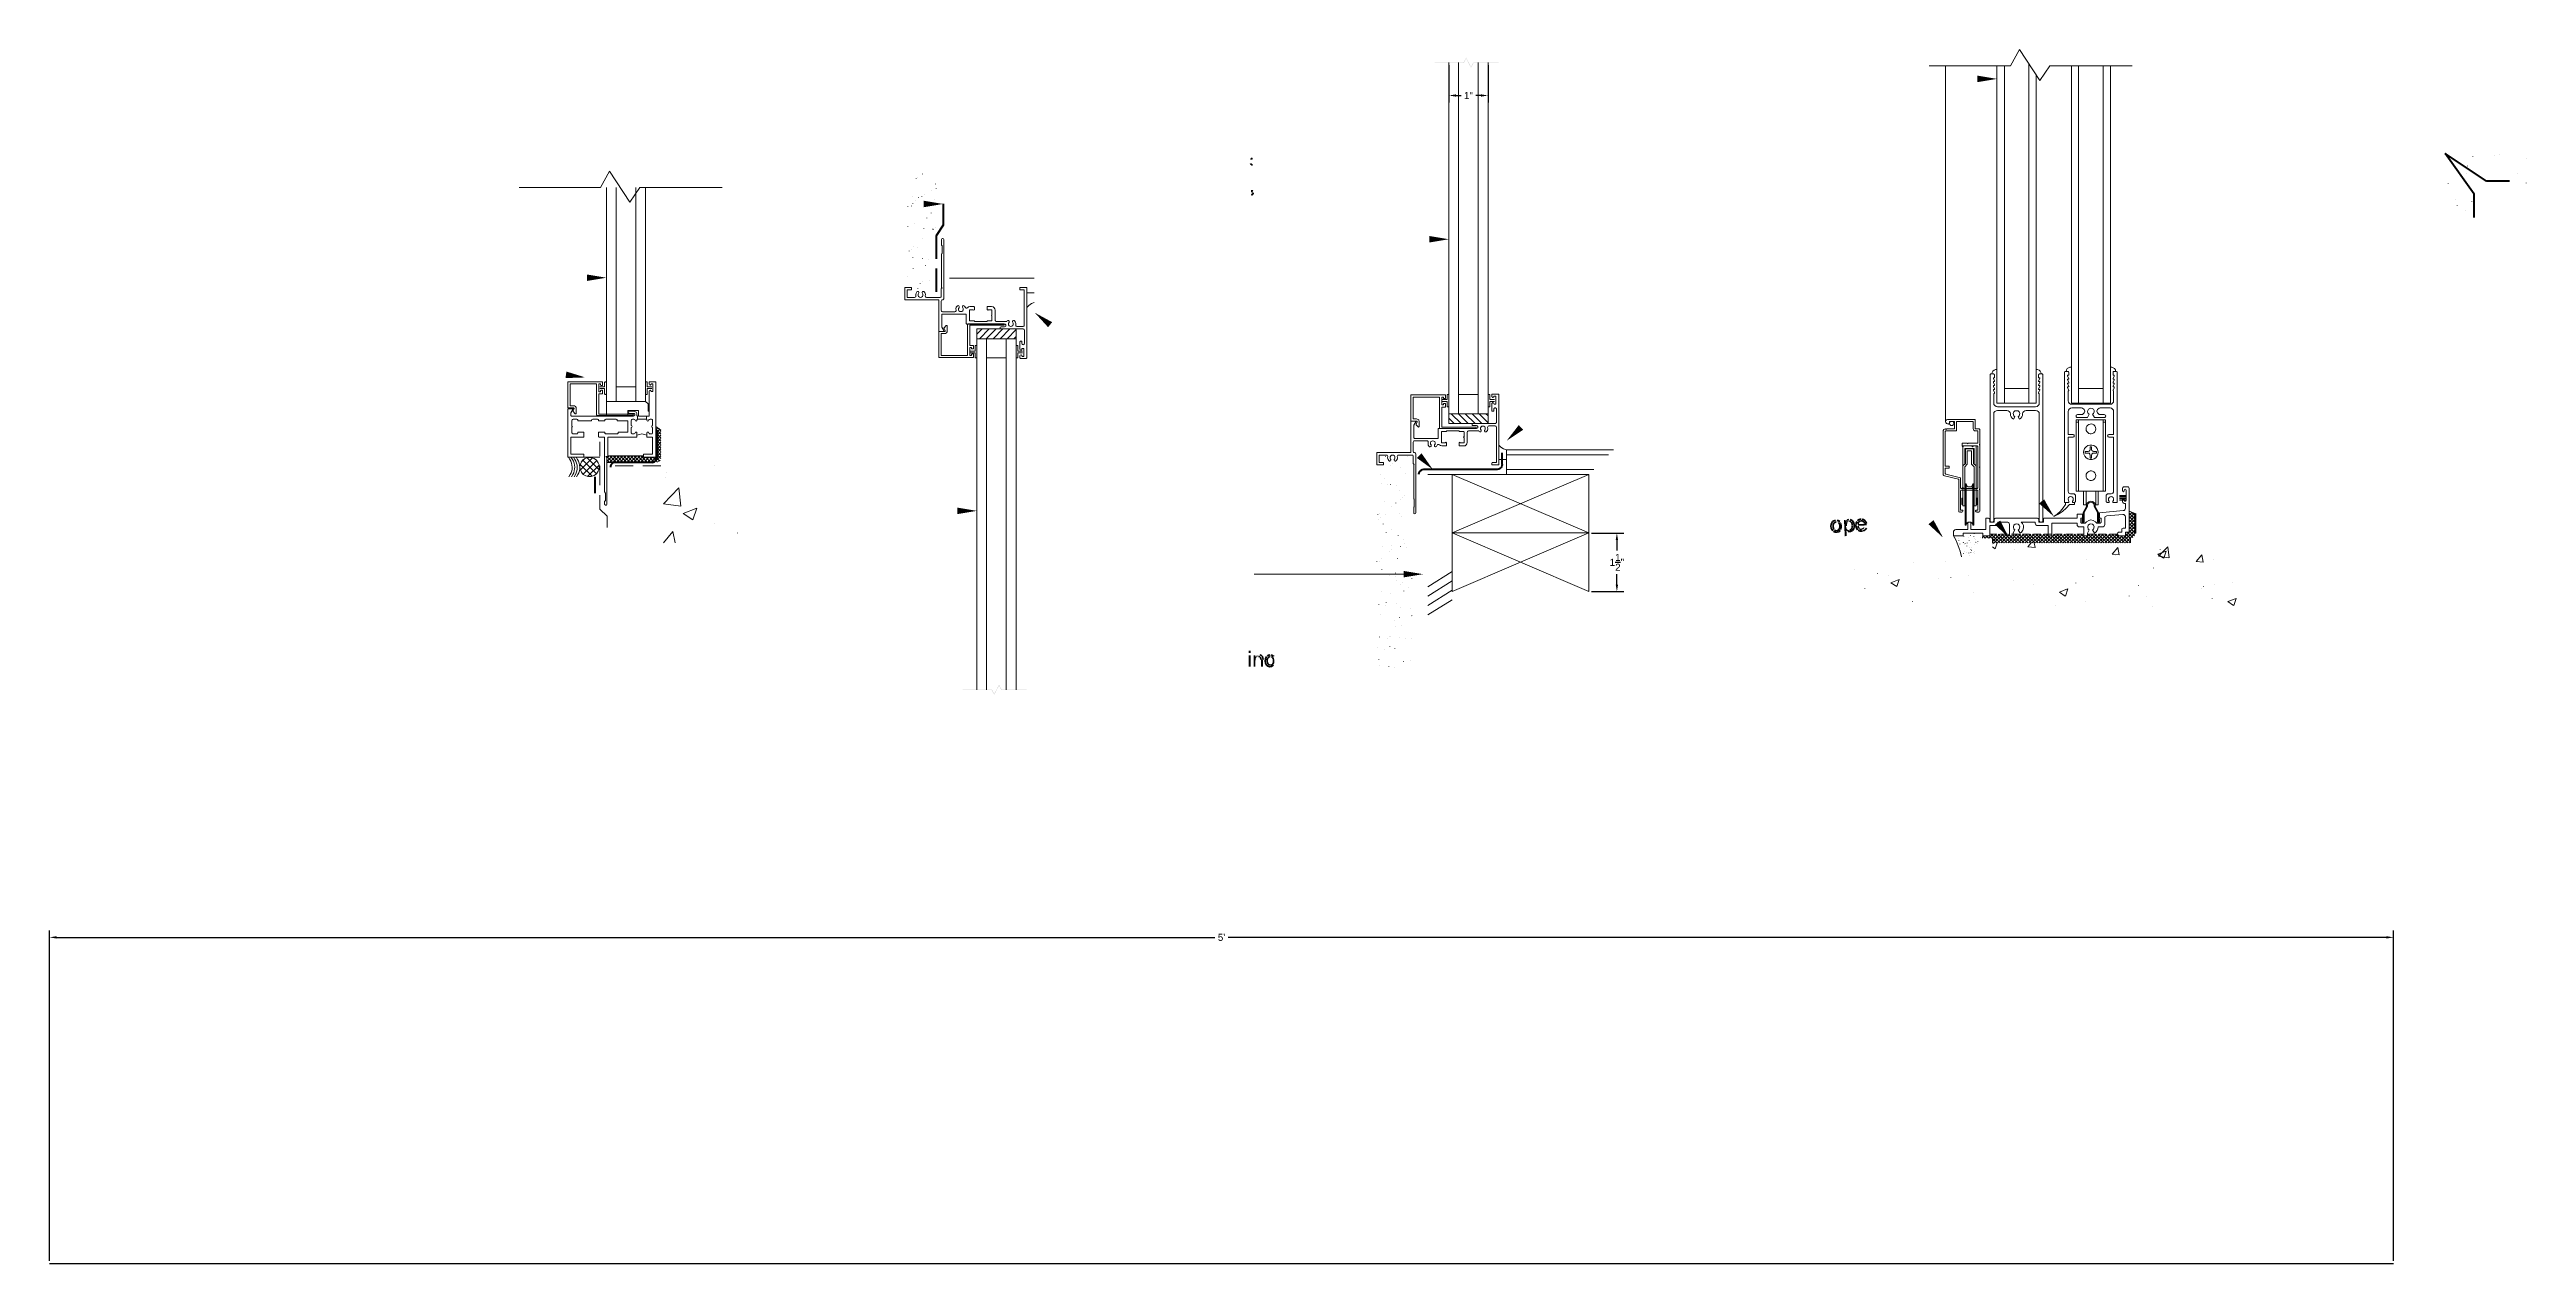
# Model space of a CAD drawing. Header units: inches. Extents: x -232 to -144.6, y 154.9 to 200.7.
# Drawn here: x -232 to -168.6, y 154.9 to 186 of the extents above; entities that cross this region are included whole.
import ezdxf

# ---------------------------------------------------------------- set-up
doc = ezdxf.new("R2010")
doc.units = ezdxf.units.IN
doc.header["$MEASUREMENT"] = 0
doc.linetypes.add('PDF_IMPORT', pattern=[1, 0.8, -0.2])
for name, color, linetype in [('PDF2_Geometry', 7, 'Continuous'), ('PDF2_Solid Fills', 7, 'Continuous'), ('PDF4_Geometry', 7, 'Continuous'), ('PDF_Geometry', 7, 'Continuous'), ('PDF_Solid Fills', 7, 'Continuous')]:
    doc.layers.add(name, color=color, linetype=linetype)
doc.styles.get("Standard").update_dxf_attribs({"font": 'arial.ttf'})
doc.dimstyles.get("Standard").update_dxf_attribs({"dimtxt": 0.18, "dimasz": 0.18, "dimexe": 0.18, "dimexo": 0.0625, "dimgap": 0.09, "dimtad": 0, "dimtih": 1, "dimtoh": 1, "dimdec": 4, "dimzin": 0, "dimdsep": 46, "dimlunit": 4, "dimtxsty": 'Standard', "dimcen": 0.09, "dimadec": 0, "dimazin": 0, "dimtfac": 1, "dimtdec": 4, "dimtofl": 0, "dimtmove": 0, "dimatfit": 3, "dimfxl": 0, "dimtolj": 1, "dimtzin": 0, "dimarcsym": 0})

msp = doc.modelspace()

# ---------------------------------------------------------------- blocks, each defined once
blk = doc.blocks.new('*D4')
at = {"color": 0, "lineweight": -2}
for p, q in [((-196.151, 185.582), (-196.151, 184.624)), ((-195.148, 185.582), (-195.148, 184.624)), ((-195.971, 184.804), (-195.835, 184.804)), ((-195.328, 184.804), (-195.465, 184.804))]:
    blk.add_line(p, q, dxfattribs=at)
at = {"color": 0}
for points in [[(-195.971, 184.834), (-195.971, 184.774), (-196.151, 184.804)], [(-195.328, 184.834), (-195.328, 184.774), (-195.148, 184.804)]]:
    blk.add_solid(points, dxfattribs=at)
at = {"layer": 'Defpoints', "color": 0}
for p in [(-196.151, 185.644), (-195.148, 185.644), (-195.148, 184.804)]:
    blk.add_point(p, dxfattribs=at)
at = {"color": 0, "insert": (-195.65, 184.804), "char_height": 0.18, "attachment_point": 5}
blk.add_mtext('\\A1;1"', dxfattribs=at)
blk = doc.blocks.new('*D5')
at = {"color": 0, "lineweight": -2}
for p, q in [((-192.502, 173.614), (-191.67, 173.614)), ((-191.85, 173.434), (-191.85, 173.165)), ((-191.85, 172.294), (-191.85, 172.564)), ((-192.502, 172.114), (-191.67, 172.114))]:
    blk.add_line(p, q, dxfattribs=at)
at = {"color": 0}
for points in [[(-191.88, 173.434), (-191.82, 173.434), (-191.85, 173.614)], [(-191.88, 172.294), (-191.82, 172.294), (-191.85, 172.114)]]:
    blk.add_solid(points, dxfattribs=at)
at = {"layer": 'Defpoints', "color": 0}
for p in [(-192.565, 173.614), (-192.565, 172.114), (-191.85, 172.114)]:
    blk.add_point(p, dxfattribs=at)
at = {"color": 0, "insert": (-191.85, 172.864), "char_height": 0.18, "attachment_point": 5}
blk.add_mtext('\\A1;1{\\H1x;\\S1/2;}"', dxfattribs=at)
blk = doc.blocks.new('*D2')
at = {"color": 0, "lineweight": -2}
for p, q in [((-231.971, 154.994), (-231.971, 163.451)), ((-231.791, 163.271), (-202.143, 163.271)), ((-172.151, 163.271), (-201.798, 163.271)), ((-171.971, 154.994), (-171.971, 163.451))]:
    blk.add_line(p, q, dxfattribs=at)
at = {"color": 0}
for points in [[(-231.791, 163.301), (-231.791, 163.241), (-231.971, 163.271)], [(-172.151, 163.301), (-172.151, 163.241), (-171.971, 163.271)]]:
    blk.add_solid(points, dxfattribs=at)
at = {"layer": 'Defpoints', "color": 0}
for p in [(-171.971, 163.271), (-231.971, 154.932), (-171.971, 154.932)]:
    blk.add_point(p, dxfattribs=at)
at = {"color": 0, "insert": (-201.971, 163.271), "char_height": 0.18, "attachment_point": 5}
blk.add_mtext("\\A1;5'", dxfattribs=at)

# ---------------------------------------------------------------- dimensions: what is measured, and where the dimension line sits
for base, p1, p2, picture, middle in [((-195.14808, 184.8037), (-196.15141, 185.64438), (-195.14808, 185.64438), '*D4', (-195.64974, 184.8037)), ((-171.97064, 163.2707), (-231.97064, 154.93177), (-171.97064, 154.93177), '*D2', (-201.97064, 163.2707))]:
    dim = msp.add_linear_dim(base=base, p1=p1, p2=p2, dimstyle='Standard')
    dim.commit()
    dim.dimension.update_dxf_attribs({"geometry": picture, "text_midpoint": middle})
dim = msp.add_linear_dim(base=(-191.84992, 172.11438), p1=(-192.56474, 173.61438), p2=(-192.56474, 172.11438), angle=90, dimstyle='Standard')
dim.commit()
dim.dimension.update_dxf_attribs({"geometry": '*D5', "text_midpoint": (-191.84992, 172.86438)})

# ---------------------------------------------------------------- hatches: boundary and pattern name
at = {"layer": 'PDF2_Solid Fills'}
for points in [[(-196.51141, 185.64771), (-196.51141, 185.63771), (-195.76807, 185.63771), (-195.70807, 185.75105), (-195.70808, 185.77105), (-195.77474, 185.64771)], [(-195.70807, 185.77105), (-195.70807, 185.75105), (-195.58474, 185.51438), (-195.51808, 185.63771), (-194.87474, 185.63771), (-194.87474, 185.64771), (-195.52474, 185.64771), (-195.58474, 185.53438)], [(-201.21807, 183.21771), (-201.21807, 183.21438), (-201.22141, 183.20105), (-201.22474, 183.19105), (-201.23141, 183.18105), (-201.23474, 183.17105), (-201.23807, 183.16105), (-201.18141, 183.16105), (-201.17474, 183.18105), (-201.17141, 183.19438), (-201.16807, 183.20771)], [(-185.98058, 173.91534), (-185.99058, 173.90534), (-185.93724, 173.90867), (-185.92724, 173.91201), (-185.91724, 173.91534), (-185.90724, 173.91534)], [(-201.22474, 170.54438), (-201.22474, 170.60105), (-201.27807, 170.60105), (-201.27807, 170.54438)], [(-201.22474, 170.19105), (-201.22474, 170.48771), (-201.27807, 170.48771), (-201.27807, 170.19105)], [(-201.10474, 170.48771), (-201.15141, 170.48771), (-201.15141, 170.19105), (-201.10141, 170.19105), (-201.10141, 170.35438), (-201.09807, 170.36105), (-201.09807, 170.38771), (-201.09474, 170.40105), (-201.09141, 170.40771), (-201.08807, 170.41771), (-201.07474, 170.43105), (-201.07141, 170.43438), (-201.06474, 170.44105), (-201.05474, 170.44438), (-201.10474, 170.44771)], [(-201.09807, 170.45438), (-201.10474, 170.44771), (-201.05474, 170.44438), (-201.04474, 170.44771), (-201.03141, 170.45105), (-201.02141, 170.45105)], [(-208.59303, 169.61031), (-208.59303, 169.60031), (-207.85637, 169.60031), (-207.7897, 169.47698), (-207.7897, 169.49698), (-207.8497, 169.61031)], [(-207.7897, 169.49698), (-207.7897, 169.47698), (-207.66637, 169.71031), (-207.60637, 169.60031), (-206.9597, 169.60031), (-206.9597, 169.61031), (-207.5997, 169.61031), (-207.66637, 169.73031)]]:
    msp.add_hatch(color=256, dxfattribs=at).paths.add_polyline_path(points)
h = msp.add_hatch(color=256, dxfattribs=at)
h.paths.add_polyline_path([(-201.15807, 182.38771), (-201.21807, 182.38771), (-201.21807, 182.33105), (-201.18807, 182.33105), (-201.18807, 182.32438), (-201.19141, 182.31105), (-201.19807, 182.29105), (-201.20141, 182.28438), (-201.21141, 182.27771), (-201.22141, 182.27105), (-201.20807, 182.25105), (-201.20474, 182.25105)], flags=0)
h.paths.add_polyline_path([(-201.16141, 182.31771), (-201.15807, 182.33105)], flags=0)
h = msp.add_hatch(color=256, dxfattribs=at)
h.paths.add_polyline_path([(-186.23725, 173.94201), (-186.25058, 173.93867)], flags=0)
h.paths.add_polyline_path([(-186.32391, 173.66534), (-186.22391, 173.67201), (-186.23058, 173.67201)], flags=0)
h.paths.add_polyline_path([(-186.28058, 173.68867), (-186.28725, 173.69867), (-186.29058, 173.69867), (-186.29391, 173.70534)], flags=0)
h.paths.add_polyline_path([(-186.23391, 173.89867), (-186.13391, 173.90534), (-186.14391, 173.91534)], flags=0)
h.paths.add_polyline_path([(-186.21391, 173.94201), (-186.22391, 173.94201)], flags=0)
h = msp.add_hatch(color=256, dxfattribs=at)
h.paths.add_polyline_path([(-186.13391, 173.90534), (-186.23391, 173.89867), (-186.21725, 173.89867), (-186.20725, 173.89534), (-186.19725, 173.89201), (-186.18725, 173.88867), (-186.18058, 173.88201), (-186.17058, 173.87534), (-186.17058, 173.87201)], flags=0)
h.paths.add_polyline_path([(-186.22391, 173.67201), (-186.32391, 173.66534), (-186.31391, 173.65867), (-186.30725, 173.65201)], flags=0)
h.paths.add_polyline_path([(-186.13058, 173.66867), (-186.11391, 173.68534), (-186.10725, 173.69534), (-186.10391, 173.70534), (-186.10391, 173.70867), (-186.10058, 173.71534), (-186.09391, 173.73534), (-186.09058, 173.74534), (-186.09058, 173.80867), (-186.09391, 173.82201), (-186.09391, 173.83201), (-186.09725, 173.84201), (-186.10058, 173.85534), (-186.10391, 173.86534), (-186.11058, 173.87201), (-186.11391, 173.88201), (-186.12058, 173.89201), (-186.12725, 173.89867)], flags=0)
h = msp.add_hatch(color=256, dxfattribs=at)
h.paths.add_polyline_path([(-185.99058, 173.94534), (-186.03725, 173.94201), (-186.01725, 173.53201), (-185.96725, 173.53534), (-185.97391, 173.67867), (-185.90058, 173.68534), (-185.91058, 173.68534), (-185.92058, 173.68867), (-185.94058, 173.69534), (-185.96391, 173.71867), (-185.96725, 173.72534), (-185.97391, 173.73534), (-185.97725, 173.74534), (-185.98058, 173.75534), (-185.98058, 173.76867), (-185.98391, 173.78201), (-185.98391, 173.79534)], flags=0)
h.paths.add_polyline_path([(-185.95391, 173.89201), (-185.94725, 173.90201), (-185.93725, 173.90867), (-185.99058, 173.90534)], flags=0)
h = msp.add_hatch(color=256, dxfattribs=at)
h.paths.add_polyline_path([(-185.90391, 173.95534), (-185.91058, 173.95534)], flags=0)
h.paths.add_polyline_path([(-185.97391, 173.92534), (-185.98058, 173.91534), (-185.89725, 173.91534)], flags=0)
h.paths.add_polyline_path([(-185.82391, 173.81867), (-185.82391, 173.80201)], flags=0)
h.paths.add_polyline_path([(-185.89058, 173.68867), (-185.90058, 173.68534), (-185.97391, 173.67867), (-185.96058, 173.66534), (-185.95058, 173.65867), (-185.94058, 173.65534), (-185.94058, 173.65201), (-185.93058, 173.64867)], flags=0)
h.paths.add_polyline_path([(-185.88058, 173.95534), (-185.89391, 173.95534)], flags=0)
h = msp.add_hatch(color=256, dxfattribs=at)
h.paths.add_polyline_path([(-185.69725, 173.92201), (-185.70058, 173.92201), (-185.70391, 173.91201)], flags=0)
h.paths.add_polyline_path([(-185.68725, 173.69534), (-185.58391, 173.70201), (-185.58725, 173.70201)], flags=0)
h.paths.add_polyline_path([(-185.64725, 173.72534), (-185.65058, 173.72534), (-185.65725, 173.73534)], flags=0)
h.paths.add_polyline_path([(-185.67725, 173.78534), (-185.67725, 173.79867), (-185.45725, 173.80867), (-185.45725, 173.83534), (-185.46058, 173.84867), (-185.67725, 173.83867), (-185.67725, 173.84201)], flags=0)
h.paths.add_polyline_path([(-185.60725, 173.92534), (-185.59725, 173.92867)], flags=0)
h = msp.add_hatch(color=256, dxfattribs=at)
h.paths.add_polyline_path([(-185.59724, 173.96867), (-185.60058, 173.96867)], flags=0)
h.paths.add_polyline_path([(-185.69058, 173.93201), (-185.69724, 173.92201), (-185.59724, 173.92867)], flags=0)
h.paths.add_polyline_path([(-185.51391, 173.85867), (-185.51058, 173.84534), (-185.67724, 173.83867), (-185.46058, 173.84867), (-185.46058, 173.85867)], flags=0)
h.paths.add_polyline_path([(-185.57391, 173.96867), (-185.58724, 173.96867)], flags=0)
h = msp.add_hatch(color=256, dxfattribs=at)
h.paths.add_polyline_path([(-185.50725, 173.76534), (-185.51391, 173.75201), (-185.51725, 173.74201), (-185.52391, 173.73201), (-185.53725, 173.71867), (-185.54058, 173.71534), (-185.55058, 173.70867), (-185.56058, 173.70534), (-185.57058, 173.70201), (-185.58391, 173.70201), (-185.68725, 173.69534), (-185.67725, 173.68534)], flags=0)
h.paths.add_polyline_path([(-185.56725, 173.65867), (-185.55725, 173.66201), (-185.54391, 173.66534)], flags=0)
h.paths.add_polyline_path([(-185.46391, 173.73867), (-185.45725, 173.74867), (-185.45725, 173.76201)], flags=0)
h = msp.add_hatch(color=256, dxfattribs=at)
h.paths.add_polyline_path([(-201.01141, 170.49438), (-201.01474, 170.49438)], flags=0)
h.paths.add_polyline_path([(-201.01474, 170.49438, 0.20102488), (-201.09141, 170.46438)], flags=0)
h.paths.add_polyline_path([(-201.09141, 170.46438), (-201.09807, 170.45438), (-201.02141, 170.45105)], flags=0)
h.paths.add_polyline_path([(-200.95807, 170.37105), (-200.95807, 170.19105), (-200.90807, 170.19105), (-200.90807, 170.37438)], flags=0)
h.paths.add_polyline_path([(-200.98807, 170.49438), (-200.99807, 170.49438)], flags=0)
h = msp.add_hatch(color=256, dxfattribs=at)
h.paths.add_polyline_path([(-200.81141, 170.45771), (-200.82141, 170.45105)], flags=0)
h.paths.add_polyline_path([(-200.64141, 170.23105), (-200.59141, 170.23105), (-200.71807, 170.23438)], flags=0)
h.paths.add_polyline_path([(-200.73141, 170.45105), (-200.72141, 170.45438)], flags=0)
h = msp.add_hatch(color=256, dxfattribs=at)
h.paths.add_polyline_path([(-200.72474, 170.49438), (-200.72807, 170.49438)], flags=0)
h.paths.add_polyline_path([(-200.80474, 170.46771), (-200.81141, 170.45771), (-200.72141, 170.45438), (-200.70807, 170.45105), (-200.63807, 170.45105), (-200.63807, 170.45438)], flags=0)
h.paths.add_polyline_path([(-200.70141, 170.49438), (-200.71141, 170.49438)], flags=0)
h = msp.add_hatch(color=256, dxfattribs=at)
h.paths.add_polyline_path([(-200.59141, 170.48771), (-200.63807, 170.48771), (-200.63807, 170.45105), (-200.69807, 170.45105), (-200.68807, 170.44771)], flags=0)
h.paths.add_polyline_path([(-200.70807, 170.23438), (-200.71807, 170.23438), (-200.59141, 170.23105)], flags=0)

# ---------------------------------------------------------------- linework, layer by layer
msp.add_line((-231.97064, 154.93177), (-171.97064, 154.93177))
at = {"layer": 'PDF2_Geometry', "lineweight": 20}
for points in [[(-178.66058, 185.55867), (-180.77058, 185.55867), (-181.02724, 185.19201), (-181.54724, 185.97867), (-181.77058, 185.55867), (-183.85391, 185.55867)], [(-195.14808, 176.66438), (-196.15141, 176.66438), (-196.15141, 185.64438)], [(-195.90141, 176.66438), (-195.90141, 185.64438)], [(-195.39808, 176.66438), (-195.39808, 185.64438)], [(-195.14808, 176.66438), (-195.14808, 185.64438)], [(-183.44058, 185.55867), (-183.44058, 176.46534)], [(-181.12058, 185.33201), (-181.12058, 176.93534), (-182.12058, 176.93534), (-182.12058, 185.55867)], [(-181.93058, 185.55867), (-181.93058, 176.93534)], [(-181.30724, 185.61201), (-181.30724, 176.93534)], [(-179.21725, 185.55867), (-179.21725, 176.93534), (-180.21725, 176.93534), (-180.21725, 185.55867)], [(-180.03058, 185.55867), (-180.03058, 176.93534)], [(-179.40391, 185.55867), (-179.40391, 176.93534)], [(-209.11303, 179.57698), (-209.09637, 179.58031), (-209.08637, 179.59364), (-209.0797, 179.60698), (-209.0797, 181.11698), (-209.0897, 181.13698), (-209.10637, 181.14364), (-209.1097, 181.14364), (-209.12637, 181.13698), (-209.13637, 181.11698), (-209.13637, 180.97364), (-209.1197, 180.96031), (-209.1197, 180.76698), (-209.13637, 180.75364), (-209.13637, 179.89364), (-209.1197, 179.87698), (-209.14303, 179.85698), (-209.14303, 179.67031), (-209.14637, 179.65364), (-209.1597, 179.64364), (-209.17303, 179.64031)], [(-208.93303, 180.13364), (-208.3097, 180.13364), (-206.76303, 180.13364)], [(-210.0097, 179.83031), (-209.91637, 179.83031), (-209.9097, 179.83364), (-209.90637, 179.84031), (-209.90637, 179.88364), (-209.9097, 179.89031), (-209.91637, 179.89364), (-210.0697, 179.89364), (-210.07637, 179.89031), (-210.0797, 179.88364), (-210.0797, 179.58698), (-210.07637, 179.58031), (-210.0697, 179.57698), (-209.21637, 179.57698), (-209.2097, 179.57364), (-209.20637, 179.56698)], [(-210.0197, 179.65031), (-210.0197, 179.82031), (-210.01637, 179.82698), (-210.0097, 179.83031)], [(-209.82637, 179.64031), (-210.0097, 179.64031), (-210.01637, 179.64031), (-210.0197, 179.65031)], [(-209.72303, 179.74364), (-209.71637, 179.75698), (-209.71637, 179.77364), (-209.72637, 179.78698), (-209.7397, 179.79364), (-209.75637, 179.79031), (-209.7697, 179.78364), (-209.7897, 179.75031), (-209.7997, 179.71364), (-209.79637, 179.67698), (-209.7997, 179.65698), (-209.8097, 179.64364), (-209.82637, 179.64031)], [(-209.73303, 179.72031), (-209.72303, 179.74364)], [(-209.17303, 179.64031), (-209.52303, 179.64031), (-209.5397, 179.64364), (-209.5497, 179.65698), (-209.55303, 179.67698), (-209.5497, 179.71364), (-209.5597, 179.75031), (-209.5797, 179.78364), (-209.59303, 179.79031), (-209.6097, 179.79364), (-209.62303, 179.78698), (-209.63303, 179.77364), (-209.63303, 179.75698), (-209.62637, 179.74364), (-209.61637, 179.72031)], [(-209.20637, 179.56698), (-209.20637, 178.77698), (-209.20303, 178.77031), (-209.19637, 178.76698), (-209.0897, 178.76698), (-209.0797, 178.77031), (-209.07637, 178.78031), (-209.07637, 178.79031), (-209.12637, 178.87698), (-209.12637, 179.20364), (-209.12303, 179.21031), (-209.11637, 179.21364)], [(-209.14303, 179.30364), (-209.14303, 179.54698), (-209.1397, 179.56031), (-209.12637, 179.57364), (-209.11303, 179.57698)], [(-207.0797, 178.14031), (-207.0797, 178.14364), (-207.08637, 178.16031), (-207.10303, 178.17031), (-207.12303, 178.16031), (-207.1297, 178.14364), (-207.1297, 178.09031), (-207.12637, 178.08364), (-207.1197, 178.08031), (-206.96637, 178.08031), (-206.9597, 178.08364), (-206.95637, 178.09031), (-206.95637, 179.88364), (-206.9597, 179.89031), (-206.96637, 179.89364), (-207.1197, 179.89364), (-207.12637, 179.89031), (-207.1297, 179.88364), (-207.1297, 179.84031), (-207.12637, 179.83364), (-207.1197, 179.83031), (-207.0297, 179.83031), (-207.0197, 179.82698), (-207.0197, 179.82031)], [(-207.0197, 179.82031), (-207.0197, 178.92698), (-207.02303, 178.91031), (-207.03303, 178.90031), (-207.0497, 178.89698)], [(-208.4697, 178.95031), (-208.4697, 178.16698), (-208.47303, 178.16031), (-208.4797, 178.15698), (-209.1397, 178.15698), (-209.14637, 178.16031), (-209.1497, 178.16698), (-209.1497, 178.70364), (-209.14637, 178.71031), (-209.1397, 178.71364), (-209.0597, 178.71364), (-209.03303, 178.71698), (-209.0097, 178.73364), (-208.99637, 178.75698), (-208.9897, 178.78364)], [(-208.79637, 179.27364), (-209.11303, 179.27364), (-209.12637, 179.27698), (-209.1397, 179.29031), (-209.14303, 179.30364)], [(-209.11637, 179.21364), (-208.51303, 179.21364), (-208.50303, 179.21031), (-208.50303, 179.20364)], [(-209.01637, 178.92031), (-209.0697, 178.86364), (-209.07637, 178.85698), (-209.07303, 178.84698)], [(-209.04637, 178.79031), (-209.07303, 178.84698)], [(-208.9897, 178.78364), (-208.9897, 178.90698), (-208.99303, 178.92031), (-209.00637, 178.92364), (-209.01637, 178.92031)], [(-208.6897, 179.37698), (-208.68303, 179.39364), (-208.68637, 179.41031), (-208.69637, 179.42364), (-208.7097, 179.43031), (-208.72637, 179.42698), (-208.7397, 179.41698), (-208.7597, 179.38698), (-208.7697, 179.35031), (-208.76637, 179.31031), (-208.76637, 179.29364), (-208.7797, 179.28031), (-208.79637, 179.27364)], [(-208.70303, 179.35698), (-208.6897, 179.37698)], [(-208.5297, 179.38698), (-208.5497, 179.41698), (-208.56303, 179.42698), (-208.5797, 179.43031), (-208.59303, 179.42364), (-208.60303, 179.41031), (-208.60303, 179.39364), (-208.59637, 179.37698), (-208.58303, 179.35698)], [(-208.5297, 179.38698), (-208.5197, 179.37364), (-208.50637, 179.36698), (-208.4897, 179.36698), (-208.47637, 179.37698), (-208.44637, 179.39698), (-208.41303, 179.40364), (-208.30637, 179.40364), (-208.2997, 179.40031), (-208.29637, 179.39364), (-208.29637, 179.32364), (-208.31303, 179.31031), (-208.32637, 179.32364), (-208.41303, 179.32364)], [(-208.50303, 179.20364), (-208.50303, 178.96698), (-208.4997, 178.96031), (-208.49303, 178.95698), (-207.52637, 178.95698), (-207.50637, 178.95364), (-207.49303, 178.94031), (-207.4897, 178.92364), (-207.49303, 178.90364), (-207.50637, 178.89364), (-207.52637, 178.88698)], [(-207.5397, 178.96031), (-208.4597, 178.96031), (-208.46637, 178.95698), (-208.4697, 178.95031)], [(-208.42303, 179.04698), (-208.42303, 179.31364), (-208.4197, 179.32031), (-208.41303, 179.32364)], [(-208.29637, 179.03031), (-208.2997, 179.03698), (-208.41303, 179.03698), (-208.4197, 179.04031), (-208.42303, 179.04698)], [(-208.32637, 178.41031), (-208.40637, 178.41031), (-208.41303, 178.41364), (-208.41637, 178.42031), (-208.41637, 178.91698), (-208.41303, 178.92364), (-208.40637, 178.92698), (-207.54637, 178.92698), (-207.5397, 178.93031), (-207.53637, 178.93364)], [(-207.9797, 179.02031), (-208.2897, 179.02031), (-208.29303, 179.02364), (-208.29637, 179.03031)], [(-208.09637, 178.83364), (-208.23303, 178.69698)], [(-207.9197, 178.83364), (-208.1697, 178.58364)], [(-207.74303, 178.83364), (-207.99303, 178.58364)], [(-207.85637, 179.03698), (-207.96637, 179.03698), (-207.9697, 179.03031), (-207.97303, 179.02364), (-207.9797, 179.02031)], [(-207.76637, 179.05031), (-207.76637, 179.31364), (-207.77303, 179.35031), (-207.7897, 179.37698), (-207.8197, 179.39698), (-207.85637, 179.40364), (-207.9597, 179.40364), (-207.96637, 179.40031), (-207.9697, 179.39364), (-207.9697, 179.32364), (-207.95303, 179.31031), (-207.9397, 179.32364), (-207.85637, 179.32364), (-207.84637, 179.32031), (-207.84637, 179.31364)], [(-207.84637, 179.31364), (-207.84637, 179.19698), (-207.8597, 179.18031), (-207.84637, 179.16698), (-207.84637, 179.04698), (-207.84637, 179.04031), (-207.85637, 179.03698)], [(-207.56637, 178.83364), (-207.81637, 178.58364)], [(-207.4097, 179.00031), (-207.40303, 179.01364), (-207.40303, 179.03031), (-207.41303, 179.04364), (-207.42637, 179.05031), (-207.44303, 179.05031), (-207.45637, 179.04031), (-207.4697, 179.02031), (-207.73303, 179.02031), (-207.7497, 179.02364), (-207.7597, 179.03698), (-207.76637, 179.05031)], [(-207.52637, 178.88698), (-207.61303, 178.88698), (-207.63303, 178.88031), (-207.6397, 178.86031), (-207.63303, 178.84031), (-207.61303, 178.83364), (-207.0497, 178.83364), (-207.03303, 178.83031), (-207.02303, 178.81698), (-207.01637, 178.80364)], [(-207.3897, 178.83364), (-207.6397, 178.58364)], [(-207.53637, 178.93364), (-207.5297, 178.94698), (-207.53303, 178.95698), (-207.5397, 178.96031)], [(-207.2297, 178.81698), (-207.4597, 178.58364)], [(-207.4197, 178.97698), (-207.4097, 179.00031)], [(-207.0497, 178.89698), (-207.2097, 178.89698), (-207.22637, 178.90031), (-207.23637, 178.91364), (-207.2397, 178.93364), (-207.23637, 178.97031), (-207.24637, 179.00698), (-207.26637, 179.04031), (-207.2797, 179.05031), (-207.29637, 179.05031), (-207.3097, 179.04364), (-207.3197, 179.03031), (-207.3197, 179.01364), (-207.31303, 179.00031), (-207.30303, 178.97698)], [(-207.01637, 178.80364), (-207.01637, 178.46031), (-207.02303, 178.44364), (-207.03303, 178.43364), (-207.0497, 178.43031), (-207.06303, 178.43364), (-207.07303, 178.44364), (-207.0797, 178.46031)], [(-209.04637, 178.79031), (-209.04637, 178.78031), (-209.0497, 178.77031), (-209.0597, 178.76698), (-209.19637, 178.76698), (-209.20303, 178.76698), (-209.20637, 178.75698)], [(-209.20637, 178.75698), (-209.20637, 178.11031), (-209.20303, 178.10364), (-209.19637, 178.10031)], [(-208.36637, 178.18364), (-208.36637, 178.16698), (-208.3697, 178.16031), (-208.37637, 178.15698), (-208.40637, 178.15698), (-208.41303, 178.16031), (-208.41637, 178.16698), (-208.41637, 178.34698), (-208.41303, 178.35364), (-208.40637, 178.35698), (-208.37637, 178.35698), (-208.3697, 178.35364), (-208.36637, 178.34698), (-208.36637, 178.33031), (-208.36303, 178.32364), (-208.35637, 178.32031)], [(-208.39637, 178.26364), (-208.27637, 178.26364), (-208.27637, 178.40031)], [(-208.39637, 178.22364), (-208.27637, 178.22364), (-208.27637, 178.10364), (-208.27303, 178.09698), (-208.26637, 178.09364)], [(-208.32637, 178.19364), (-208.35637, 178.19364), (-208.36303, 178.19031), (-208.36637, 178.18364)], [(-208.35637, 178.32031), (-208.32637, 178.32031), (-208.3197, 178.32364), (-208.31637, 178.33031)], [(-208.31637, 178.33031), (-208.31637, 178.40031), (-208.3197, 178.41031), (-208.32637, 178.41031)], [(-208.31637, 178.11031), (-208.31637, 178.18364), (-208.3197, 178.19031), (-208.32637, 178.19364)], [(-208.24303, 178.41031), (-208.26637, 178.41031), (-208.27303, 178.40698), (-208.27637, 178.40031)], [(-208.23303, 178.10364), (-208.23303, 178.40031), (-208.23637, 178.40698), (-208.24303, 178.41031)], [(-207.2297, 178.58364), (-208.23303, 178.58364), (-208.23303, 169.60364)], [(-207.98303, 178.58364), (-207.98303, 169.60364)], [(-207.4797, 178.58364), (-207.4797, 169.60364)], [(-207.2297, 178.64031), (-207.28303, 178.58364)], [(-207.2297, 178.58364), (-207.2297, 169.60364)], [(-207.06637, 178.26364), (-207.18303, 178.26364), (-207.18303, 178.40031), (-207.18637, 178.40698), (-207.19303, 178.41031), (-207.2197, 178.41031), (-207.22637, 178.40698), (-207.2297, 178.40031), (-207.2297, 178.10364), (-207.22637, 178.09698), (-207.2197, 178.09364), (-207.19303, 178.09364), (-207.18637, 178.09698), (-207.18303, 178.10364), (-207.18303, 178.22364), (-207.06637, 178.22364)], [(-207.0797, 178.46031), (-207.0797, 178.50698), (-207.08303, 178.51364), (-207.0897, 178.51698), (-207.1197, 178.51698), (-207.12637, 178.51364), (-207.1297, 178.50698), (-207.1297, 178.32031), (-207.12303, 178.30031), (-207.10303, 178.29364), (-207.08637, 178.30031), (-207.0797, 178.32031), (-207.0797, 178.32364), (-207.07637, 178.33031), (-207.0697, 178.33364)], [(-207.0697, 178.33364), (-207.0397, 178.33364), (-207.03303, 178.33031), (-207.0297, 178.32364)], [(-207.0297, 178.32364), (-207.0297, 178.14031), (-207.03303, 178.13364), (-207.0397, 178.13031)], [(-209.19637, 178.10031), (-208.32637, 178.10031), (-208.3197, 178.10364), (-208.31637, 178.11031)], [(-208.26637, 178.09364), (-208.24303, 178.09364), (-208.23637, 178.09698), (-208.23303, 178.10364)], [(-207.98303, 178.09031), (-207.4797, 178.09031)], [(-207.0397, 178.13031), (-207.0697, 178.13031), (-207.07637, 178.13364), (-207.0797, 178.14031)], [(-182.29725, 177.65534), (-182.29725, 173.92867), (-182.29391, 173.91201), (-182.28058, 173.90201), (-182.26725, 173.89534)], [(-182.21724, 177.68534), (-182.26724, 177.68534), (-182.28058, 177.68201), (-182.29391, 177.67201), (-182.29724, 177.65534)], [(-182.12058, 177.79201), (-182.15724, 177.79201), (-182.19391, 177.77867), (-182.22391, 177.75534), (-182.24391, 177.72201), (-182.25391, 177.68534)], [(-182.20391, 177.18534), (-182.18391, 177.18534), (-182.18391, 177.20534), (-182.21391, 177.26534), (-182.21391, 177.28534), (-182.18391, 177.28534), (-182.18391, 177.30534), (-182.21391, 177.36534), (-182.21391, 177.38534), (-182.18391, 177.38534), (-182.18391, 177.40534), (-182.21391, 177.46534), (-182.21391, 177.48534), (-182.18391, 177.48534), (-182.18391, 177.50534), (-182.21391, 177.56534), (-182.21391, 177.58534), (-182.18391, 177.58534), (-182.18391, 177.65534), (-182.19058, 177.67201), (-182.20058, 177.68201), (-182.21724, 177.68534)], [(-182.20391, 177.18534), (-182.20391, 176.93867), (-182.19724, 176.90201), (-182.17724, 176.87201), (-182.14391, 176.84867), (-182.11058, 176.84201), (-181.13058, 176.84201), (-181.09391, 176.84867), (-181.06391, 176.87201), (-181.04391, 176.90201), (-181.03724, 176.93867), (-181.03724, 177.18534), (-181.05391, 177.18534), (-181.05391, 177.20534), (-181.02391, 177.26534), (-181.02391, 177.28534), (-181.05391, 177.28534), (-181.05391, 177.30534), (-181.02391, 177.36534), (-181.02391, 177.38534), (-181.05391, 177.38534), (-181.05391, 177.40534), (-181.02391, 177.46534), (-181.02391, 177.48534), (-181.05391, 177.48534), (-181.05391, 177.50534), (-181.02391, 177.56534), (-181.02391, 177.58534), (-181.05391, 177.58534), (-181.05391, 177.65534)], [(-180.98391, 177.68534), (-180.99391, 177.72201), (-181.01391, 177.75534), (-181.04391, 177.77867), (-181.08058, 177.79201), (-181.12058, 177.79201)], [(-180.97391, 177.68534), (-181.02391, 177.68534), (-181.04058, 177.68201), (-181.05058, 177.67201), (-181.05391, 177.65534)], [(-180.94391, 173.92867), (-180.94391, 177.65534), (-180.94725, 177.67201), (-180.96058, 177.68201), (-180.97391, 177.68534)], [(-180.27725, 174.42867), (-180.27725, 174.39534), (-180.39391, 174.39534), (-180.39391, 177.71867), (-180.39058, 177.73201), (-180.37725, 177.74534), (-180.36391, 177.74867), (-180.31391, 177.74867), (-180.29725, 177.74534), (-180.28725, 177.73201), (-180.28391, 177.71867), (-180.28391, 177.64867), (-180.31391, 177.64867), (-180.31391, 177.62867), (-180.28391, 177.56867), (-180.28391, 177.54867), (-180.31391, 177.54867), (-180.31391, 177.52867), (-180.28391, 177.46867), (-180.28391, 177.44867), (-180.31391, 177.44867), (-180.31391, 177.42867), (-180.28391, 177.36867), (-180.28391, 177.34867), (-180.31391, 177.34867), (-180.31391, 177.32867), (-180.28391, 177.26867), (-180.28391, 177.24867), (-180.30058, 177.24867), (-180.30058, 176.99867), (-180.29391, 176.96201), (-180.27391, 176.93201), (-180.24058, 176.91201), (-180.20725, 176.90534)], [(-180.21725, 177.85534), (-180.25391, 177.85534), (-180.29058, 177.84201), (-180.32058, 177.81867), (-180.34391, 177.78534), (-180.35058, 177.74867)], [(-179.08391, 177.74867), (-179.09058, 177.78534), (-179.11391, 177.81867), (-179.14391, 177.84201), (-179.18058, 177.85534), (-179.21724, 177.85534)], [(-179.13391, 176.99867), (-179.13391, 177.24867), (-179.15058, 177.24867), (-179.15058, 177.26867), (-179.12058, 177.32867), (-179.12058, 177.34867), (-179.15058, 177.34867), (-179.15058, 177.36867), (-179.12058, 177.42867), (-179.12058, 177.44867), (-179.15058, 177.44867), (-179.15058, 177.46867), (-179.12058, 177.52867), (-179.12058, 177.54867), (-179.15058, 177.54867), (-179.15058, 177.56867), (-179.12058, 177.62867), (-179.12058, 177.64867), (-179.15058, 177.64867), (-179.15058, 177.71867), (-179.14725, 177.73201), (-179.13725, 177.74534), (-179.12058, 177.74867), (-179.07058, 177.74867), (-179.05725, 177.74534), (-179.04391, 177.73201), (-179.04058, 177.71867), (-179.04058, 174.39534), (-179.15725, 174.39534), (-179.15725, 174.42867), (-179.14058, 174.44867)], [(-196.97807, 176.47771), (-197.11474, 176.47771), (-197.12141, 176.48105), (-197.12474, 176.48771), (-197.12474, 177.13438), (-197.12141, 177.14105), (-197.11474, 177.14438), (-196.24474, 177.14438), (-196.23807, 177.14105), (-196.23474, 177.13438), (-196.23474, 177.06105), (-196.23807, 177.05438), (-196.24474, 177.05105), (-196.27474, 177.05105), (-196.28141, 177.05438), (-196.28474, 177.06105), (-196.28474, 177.08105), (-196.28807, 177.08771), (-196.29474, 177.09105)], [(-197.06808, 177.08105), (-197.06808, 176.54438), (-197.06474, 176.53771), (-197.05808, 176.53438)], [(-196.39807, 177.09105), (-197.05807, 177.09105), (-197.06474, 177.08771), (-197.06807, 177.08105)], [(-196.32474, 176.32105), (-195.46141, 176.32105), (-195.45807, 176.31771), (-195.45141, 176.31105), (-195.44807, 176.29771), (-195.45141, 176.29105), (-195.45807, 176.28771), (-196.37807, 176.28771), (-196.38474, 176.29105), (-196.38807, 176.29771), (-196.38807, 177.08105), (-196.39141, 177.08771), (-196.39807, 177.09105)], [(-196.29474, 177.09105), (-196.32474, 177.09105), (-196.33141, 177.08771), (-196.33474, 177.08105)], [(-196.33474, 177.08105), (-196.33474, 176.90105), (-196.33141, 176.89438), (-196.32474, 176.89105)], [(-196.28474, 176.90105), (-196.28474, 176.91771), (-196.28141, 176.92438), (-196.27474, 176.92771), (-196.24474, 176.92771), (-196.23807, 176.92438), (-196.23474, 176.91771), (-196.23474, 176.84438), (-196.23807, 176.83771), (-196.24474, 176.83438), (-196.32474, 176.83438), (-196.33141, 176.83105), (-196.33474, 176.82438)], [(-196.32474, 176.89105), (-196.29474, 176.89105), (-196.28808, 176.89438), (-196.28474, 176.90105)], [(-196.31474, 176.98105), (-196.19474, 176.98105), (-196.19474, 176.84771), (-196.19141, 176.84105), (-196.18474, 176.83771), (-196.16141, 176.83771), (-196.15474, 176.84105), (-196.15141, 176.84771), (-196.15141, 177.14438), (-196.15474, 177.15105), (-196.16141, 177.15438), (-196.18474, 177.15438), (-196.19141, 177.15105), (-196.19474, 177.14438), (-196.19474, 177.02438), (-196.31474, 177.02438)], [(-195.90141, 177.15438), (-195.39808, 177.15438)], [(-195.14808, 177.14438), (-195.14808, 176.84771), (-195.14474, 176.84105), (-195.13808, 176.83771)], [(-195.11141, 177.15438), (-195.13807, 177.15438), (-195.14474, 177.15105), (-195.14807, 177.14438)], [(-194.98474, 177.02438), (-195.10141, 177.02438), (-195.10141, 177.14438), (-195.10474, 177.15105), (-195.11141, 177.15438)], [(-194.98474, 176.98105), (-195.10141, 176.98105), (-195.10141, 176.84771)], [(-194.99807, 177.10438), (-194.99807, 177.10105), (-195.00474, 177.08438), (-195.02141, 177.07771), (-195.03807, 177.08438), (-195.04807, 177.10105), (-195.04807, 177.15438), (-195.04474, 177.16105), (-195.03807, 177.16438), (-194.88474, 177.16438), (-194.87807, 177.16105), (-194.87474, 177.15438), (-194.87474, 175.36438), (-194.87807, 175.35771), (-194.88474, 175.35438), (-195.03807, 175.35438), (-195.04474, 175.35771), (-195.04807, 175.36438), (-195.04807, 175.40438), (-195.04474, 175.41438), (-194.94474, 175.41438), (-194.93807, 175.41771), (-194.93474, 175.42438)], [(-194.99807, 176.78771), (-194.99807, 176.73105), (-195.00807, 176.72771), (-195.03807, 176.72771), (-195.04474, 176.73105), (-195.04807, 176.73771), (-195.04807, 176.92771), (-195.03807, 176.94438), (-195.02141, 176.95105), (-195.00474, 176.94438), (-194.99807, 176.92771), (-194.99807, 176.92105), (-194.99474, 176.91438), (-194.98807, 176.91105)], [(-194.95807, 177.11438), (-194.98807, 177.11438), (-194.99474, 177.11105), (-194.99807, 177.10438)], [(-194.98807, 176.91105), (-194.95807, 176.91105), (-194.94807, 176.91438), (-194.94807, 176.92105)], [(-194.94807, 176.92105), (-194.94807, 177.10438), (-194.94807, 177.11105), (-194.95807, 177.11438)], [(-181.93058, 177.31201), (-181.30724, 177.31201)], [(-180.20724, 176.90534), (-179.22724, 176.90534), (-179.19058, 176.91201), (-179.16058, 176.93201), (-179.14058, 176.96201), (-179.13391, 176.99867)], [(-180.03058, 177.31201), (-179.40391, 177.31201)], [(-197.12474, 175.68105), (-197.12474, 176.46771), (-197.12141, 176.47438), (-197.11474, 176.47771), (-197.00808, 176.47771), (-196.99808, 176.47438), (-196.99474, 176.46771), (-196.99474, 176.45438), (-197.04474, 176.37105), (-197.04474, 176.04438), (-197.04141, 176.03771), (-197.03474, 176.03438)], [(-196.97807, 176.53438), (-197.05808, 176.53438)], [(-196.97807, 176.47771), (-196.96807, 176.47438), (-196.96474, 176.46771), (-196.96474, 176.45771), (-196.99141, 176.40105), (-196.99141, 176.39105), (-196.98807, 176.38438), (-196.93474, 176.32771), (-196.92474, 176.32438), (-196.91141, 176.32771), (-196.90807, 176.33771)], [(-196.42141, 176.04438), (-196.42141, 176.27771), (-196.41807, 176.28438), (-196.41141, 176.28771), (-195.44474, 176.28771), (-195.42474, 176.29438), (-195.41141, 176.30771), (-195.40807, 176.32438), (-195.41141, 176.34105), (-195.42474, 176.35438), (-195.44474, 176.36105)], [(-196.33474, 176.82438), (-196.33474, 176.33105), (-196.33141, 176.32438), (-196.32474, 176.32105)], [(-196.01474, 176.41438), (-196.15141, 176.55105)], [(-195.83808, 176.41438), (-196.08808, 176.66438)], [(-195.65807, 176.41438), (-195.90807, 176.66438)], [(-195.48141, 176.41438), (-195.73141, 176.66438)], [(-195.44474, 176.36105), (-195.53141, 176.36105), (-195.55141, 176.36771), (-195.55807, 176.38771), (-195.55141, 176.40438), (-195.53141, 176.41438), (-194.96807, 176.41438), (-194.95141, 176.41771), (-194.94141, 176.42771), (-194.93474, 176.44438)], [(-195.30474, 176.41438), (-195.55474, 176.66438)], [(-195.14808, 176.43105), (-195.37808, 176.66438)], [(-195.33808, 176.26771), (-195.32808, 176.24771)], [(-194.96808, 176.35105), (-195.12808, 176.35105), (-195.14474, 176.34438), (-195.15474, 176.33105), (-195.15808, 176.31438), (-195.15474, 176.27438), (-195.16474, 176.23771), (-195.18474, 176.20771), (-195.19808, 176.19771), (-195.21474, 176.19771), (-195.22808, 176.20438), (-195.23808, 176.21771), (-195.23808, 176.23438), (-195.23141, 176.24771), (-195.22141, 176.26771)], [(-195.14808, 176.60771), (-195.20141, 176.66438)], [(-195.13807, 176.83771), (-195.11141, 176.83771), (-195.10474, 176.84105), (-195.10141, 176.84771)], [(-194.93474, 176.44438), (-194.93474, 176.78771), (-194.94141, 176.80105), (-194.95141, 176.81438), (-194.96474, 176.81771), (-194.98141, 176.81438), (-194.99141, 176.80105), (-194.99807, 176.78771)], [(-194.93474, 175.42438), (-194.93474, 176.32105), (-194.94141, 176.33438), (-194.95141, 176.34771), (-194.96807, 176.35105)], [(-183.49391, 176.06867), (-183.49724, 176.07867), (-183.49724, 176.21534), (-183.49391, 176.23867), (-183.48058, 176.25867), (-183.46058, 176.27201), (-183.43724, 176.27534), (-183.42391, 176.25867), (-183.40724, 176.27534), (-183.22058, 176.27534), (-183.21391, 176.27867), (-183.21058, 176.28534)], [(-183.33724, 176.45867), (-183.33724, 176.41867), (-183.34058, 176.41201), (-183.34724, 176.40867), (-183.38724, 176.40867), (-183.41391, 176.41867), (-183.43391, 176.43867), (-183.44058, 176.46534), (-183.43391, 176.49201), (-183.41391, 176.51201), (-183.38724, 176.51867), (-182.68391, 176.51867), (-182.68058, 176.50867), (-182.68058, 176.28534), (-182.67724, 176.27867), (-182.67058, 176.27534)], [(-183.32391, 176.38534), (-183.41725, 176.41867)], [(-183.22058, 176.46867), (-183.32724, 176.46867), (-183.33391, 176.46867), (-183.33724, 176.45867)], [(-183.21058, 176.28534), (-183.21058, 176.45867), (-183.21391, 176.46867), (-183.22058, 176.46867)], [(-183.16058, 176.23534), (-183.16058, 176.45867), (-183.15724, 176.46867), (-182.73391, 176.46867), (-182.73058, 176.45867), (-182.73058, 176.28534), (-182.72391, 176.26201), (-182.71058, 176.24201), (-182.69391, 176.22867), (-182.67058, 176.22534)], [(-182.67058, 176.27534), (-182.57058, 176.27534), (-182.56391, 176.27201), (-182.56058, 176.26534), (-182.56058, 175.88534), (-182.56391, 175.87867), (-182.56391, 175.87201)], [(-182.20391, 173.92867), (-182.20391, 176.65534), (-182.19725, 176.69201), (-182.17725, 176.72201), (-182.14391, 176.74201), (-182.11058, 176.74867), (-181.87058, 176.74867), (-181.83725, 176.74201), (-181.80725, 176.72201), (-181.78391, 176.69201), (-181.77725, 176.65867), (-181.77058, 176.61867), (-181.75391, 176.58201), (-181.73058, 176.54867), (-181.70058, 176.52534)], [(-181.68724, 176.60867), (-181.66391, 176.58867), (-181.70058, 176.52534)], [(-181.55391, 176.60867), (-181.57724, 176.58867), (-181.54058, 176.52534), (-181.51058, 176.54867), (-181.48724, 176.58201), (-181.47058, 176.61867), (-181.46391, 176.65867)], [(-181.46391, 176.65867), (-181.45724, 176.69201), (-181.43391, 176.72201), (-181.40391, 176.74201), (-181.37058, 176.74867), (-181.13058, 176.74867), (-181.09391, 176.74201), (-181.06391, 176.72201), (-181.04391, 176.69201), (-181.03724, 176.65534), (-181.03724, 173.92867), (-181.03391, 173.91201), (-181.02058, 173.90201), (-181.00724, 173.89534)], [(-179.95724, 176.81201), (-180.20724, 176.81201), (-180.24058, 176.80534), (-180.27391, 176.78534), (-180.29391, 176.75201), (-180.30058, 176.71867)], [(-180.30058, 176.71867), (-180.30058, 176.13201), (-180.17391, 176.13201), (-180.15725, 176.12867), (-180.14725, 176.11534), (-180.14391, 176.10201), (-180.14725, 176.08534), (-180.15725, 176.07201), (-180.17391, 176.06867), (-180.30058, 176.06867), (-180.30058, 174.67867), (-180.29391, 174.65534), (-180.28058, 174.63534), (-180.26058, 174.62201), (-180.23725, 174.61534)], [(-179.76058, 176.65201), (-179.80724, 176.56867), (-180.06058, 176.56867), (-180.07724, 176.57201), (-180.09058, 176.58867), (-180.09724, 176.60534), (-180.09058, 176.62534), (-180.07724, 176.63867), (-180.06058, 176.64201), (-179.95724, 176.64201), (-179.92724, 176.64867)], [(-180.09058, 176.44534), (-180.03058, 176.44534)], [(-180.03058, 174.68201), (-180.03058, 176.50534)], [(-179.92724, 176.80534), (-179.95724, 176.81201)], [(-179.83725, 176.31534), (-179.84058, 176.27867), (-179.83725, 176.23867)], [(-179.62724, 176.50534), (-179.80724, 176.50534)], [(-179.78391, 176.67201), (-179.76058, 176.65201)], [(-179.71725, 176.80867), (-179.74725, 176.80201)], [(-179.68725, 176.80201), (-179.71725, 176.80867)], [(-179.62725, 176.56867), (-179.67391, 176.65201), (-179.65058, 176.67201)], [(-179.62724, 176.56867), (-179.37391, 176.56867), (-179.35724, 176.57201), (-179.34058, 176.58867), (-179.33724, 176.60534), (-179.34058, 176.62534), (-179.35724, 176.63867), (-179.37391, 176.64201), (-179.47724, 176.64201)], [(-179.61725, 176.20534), (-179.59725, 176.23867), (-179.59058, 176.27867), (-179.59725, 176.31534), (-179.61725, 176.35201)], [(-179.22724, 176.81201), (-179.47724, 176.81201), (-179.50724, 176.80534)], [(-179.50724, 176.64867), (-179.47724, 176.64201)], [(-179.40391, 174.68201), (-179.40391, 176.50534)], [(-179.40391, 176.44534), (-179.34058, 176.44534)], [(-179.24725, 174.42867), (-179.24725, 174.39534), (-179.29725, 174.39534), (-179.31058, 174.40201), (-179.32391, 174.41201), (-179.32725, 174.42867), (-179.32725, 174.55534), (-179.32391, 174.57867), (-179.31058, 174.59867), (-179.29058, 174.61201), (-179.26725, 174.61534), (-179.19725, 174.61534), (-179.17391, 174.62201), (-179.15391, 174.63534), (-179.14058, 174.65534), (-179.13391, 174.67867), (-179.13391, 176.06867), (-179.26058, 176.06867), (-179.27725, 176.07201), (-179.28725, 176.08534), (-179.29058, 176.10201), (-179.28725, 176.11534), (-179.27725, 176.12867), (-179.26058, 176.13201), (-179.13391, 176.13201), (-179.13391, 176.71867), (-179.14058, 176.75201), (-179.16058, 176.78534), (-179.19058, 176.80534), (-179.22725, 176.81201)], [(-197.92807, 175.41438), (-197.83474, 175.41438), (-197.82807, 175.41105), (-197.82474, 175.40438), (-197.82474, 175.36438), (-197.82807, 175.35771), (-197.83474, 175.35438), (-197.98807, 175.35438), (-197.99474, 175.35771), (-197.99807, 175.36438), (-197.99807, 175.66105), (-197.99474, 175.66771), (-197.98807, 175.67105), (-197.13474, 175.67105), (-197.12807, 175.67438), (-197.12474, 175.68105)], [(-197.03141, 175.67105), (-197.01474, 175.66438), (-197.00141, 175.65438), (-196.99807, 175.63771), (-196.99807, 174.13105), (-197.00807, 174.11105), (-197.02474, 174.10438), (-197.04474, 174.11105), (-197.05141, 174.13105), (-197.05141, 174.27105), (-197.03807, 174.28438), (-197.03807, 174.47771), (-197.05141, 174.49105), (-197.05141, 175.35438), (-197.03807, 175.36771), (-197.06141, 175.39105), (-197.06141, 175.57771), (-197.06474, 175.59105), (-197.07474, 175.60438), (-197.09141, 175.60771)], [(-196.71474, 175.97105), (-197.03141, 175.97105), (-197.04474, 175.96771), (-197.05807, 175.95771), (-197.06141, 175.94105)], [(-197.06141, 175.94105), (-197.06141, 175.70105), (-197.05807, 175.68438), (-197.04474, 175.67438), (-197.03141, 175.67105)], [(-197.03474, 176.03438), (-196.43141, 176.03438), (-196.42141, 176.03771), (-196.42141, 176.04438)], [(-196.60807, 175.86771), (-196.60141, 175.85438), (-196.60474, 175.83771), (-196.61141, 175.82438), (-196.62807, 175.81771), (-196.64474, 175.81771), (-196.65807, 175.82771), (-196.67807, 175.86105), (-196.68474, 175.89771), (-196.68474, 175.93438), (-196.68474, 175.95438), (-196.69807, 175.96771), (-196.71474, 175.97105)], [(-196.62141, 175.88771), (-196.60807, 175.86771)], [(-196.44807, 175.86105), (-196.46807, 175.82771), (-196.48141, 175.81771), (-196.49474, 175.81771), (-196.51141, 175.82438), (-196.52141, 175.83771), (-196.52141, 175.85438), (-196.51474, 175.86771), (-196.50141, 175.88771)], [(-196.44807, 175.86105), (-196.43807, 175.87438), (-196.42474, 175.88105), (-196.40807, 175.87771), (-196.39474, 175.87105), (-196.36474, 175.85105), (-196.33141, 175.84105), (-196.22474, 175.84105), (-196.21807, 175.84438), (-196.21474, 175.85105), (-196.21474, 175.92105), (-196.23141, 175.93771), (-196.24474, 175.92105), (-196.33141, 175.92105)], [(-196.21474, 176.21771), (-196.21807, 176.21105), (-196.22474, 176.20771), (-196.33141, 176.20771), (-196.33807, 176.20438), (-196.34141, 176.19771)], [(-196.34141, 176.19771), (-196.34141, 175.93105), (-196.33807, 175.92438), (-196.33141, 175.92105)], [(-195.89807, 176.22438), (-196.20474, 176.22438), (-196.21141, 176.22438), (-196.21474, 176.21771)], [(-195.77141, 176.20771), (-195.87807, 176.20771), (-195.88474, 176.21105), (-195.88807, 176.21771), (-195.89141, 176.22438), (-195.89807, 176.22438)], [(-195.68141, 176.19438), (-195.68141, 175.93105), (-195.68807, 175.89771), (-195.70807, 175.86771), (-195.73807, 175.84771), (-195.77141, 175.84105), (-195.87807, 175.84105), (-195.88474, 175.84438), (-195.88807, 175.85105), (-195.88807, 175.92105), (-195.87141, 175.93771), (-195.85807, 175.92105), (-195.77141, 175.92105), (-195.76474, 175.92438), (-195.76141, 175.93105)], [(-195.76141, 175.93105), (-195.76141, 176.05105), (-195.77807, 176.06438), (-195.76141, 176.08105), (-195.76141, 176.19771), (-195.76474, 176.20438), (-195.77141, 176.20771)], [(-195.32808, 176.24771), (-195.32141, 176.23438), (-195.32141, 176.21771), (-195.33141, 176.20438), (-195.34474, 176.19771), (-195.36141, 176.19771), (-195.37474, 176.20771), (-195.38808, 176.22438), (-195.65141, 176.22438), (-195.66808, 176.22105), (-195.67808, 176.21105), (-195.68141, 176.19438)], [(-194.67807, 175.11438), (-194.67807, 175.73771), (-191.93807, 175.73771)], [(-183.10724, 174.98867), (-183.46058, 175.07867), (-183.48058, 175.08867), (-183.49391, 175.10534), (-183.49724, 175.12534), (-183.49724, 175.28534), (-183.49391, 175.29201), (-183.49391, 175.29867), (-183.49724, 175.30867), (-183.49724, 176.05534), (-183.49391, 176.06201), (-183.49391, 176.06867)], [(-183.35058, 175.32201), (-183.43391, 175.32201), (-183.44058, 175.32534), (-183.44391, 175.33201), (-183.44391, 176.21534), (-183.44058, 176.22201), (-183.43391, 176.22534), (-183.17058, 176.22534), (-183.16391, 176.22867), (-183.16058, 176.23534)], [(-182.67058, 176.22534), (-182.62058, 176.22534), (-182.61391, 176.22201), (-182.61058, 176.21534), (-182.61058, 175.91867), (-182.61391, 175.90867), (-182.85391, 175.90867), (-182.86725, 175.89201), (-182.88391, 175.90867), (-183.00391, 175.90867), (-183.01058, 175.90534), (-183.01391, 175.89867)], [(-182.61391, 174.76534), (-182.61391, 175.83201), (-182.61725, 175.83867), (-182.62391, 175.84201), (-182.72391, 175.84201), (-182.74391, 175.82201), (-182.76058, 175.84201), (-182.97391, 175.84201), (-182.99391, 175.82201), (-183.01058, 175.84201), (-183.01391, 175.84867), (-183.01391, 175.89867)], [(-182.65391, 175.21867), (-182.65391, 175.84201), (-182.99391, 175.84201), (-182.99391, 175.21867)], [(-182.99391, 175.32867), (-182.93058, 175.39534), (-182.93058, 175.76534)], [(-182.70391, 175.37867), (-182.70391, 175.77867), (-182.94391, 175.77867)], [(-182.94391, 175.77867), (-182.94391, 175.37867)], [(-182.93058, 175.76534), (-182.72058, 175.76534), (-182.72058, 175.39534)], [(-182.88058, 175.71534), (-182.88058, 175.37534)], [(-182.88058, 175.71534), (-182.77058, 175.71534), (-182.77058, 175.37534)], [(-182.56391, 175.87201), (-182.56058, 175.86201), (-182.56058, 175.30867), (-182.56391, 175.29867), (-182.56391, 175.29201), (-182.56058, 175.28534), (-182.56058, 174.74201), (-182.56391, 174.73534), (-182.56391, 174.72867)], [(-179.89725, 175.72534), (-179.90391, 175.67867), (-179.89725, 175.62867)], [(-179.55391, 175.58534), (-179.53725, 175.62867), (-179.53058, 175.67867), (-179.53725, 175.72534), (-179.55391, 175.77201)], [(-197.74474, 175.60771), (-197.92807, 175.60771), (-197.93474, 175.60438), (-197.93807, 175.59771)], [(-197.93807, 175.59771), (-197.93807, 175.42438), (-197.93474, 175.41771), (-197.92807, 175.41438)], [(-197.64141, 175.50438), (-197.63474, 175.49105), (-197.63474, 175.47438), (-197.64474, 175.46105), (-197.65807, 175.45438), (-197.67474, 175.45438), (-197.68807, 175.46438), (-197.70807, 175.49771), (-197.71807, 175.53438), (-197.71474, 175.57105), (-197.71807, 175.58771), (-197.72807, 175.60105), (-197.74474, 175.60771)], [(-197.65141, 175.52438), (-197.64141, 175.50438)], [(-197.09141, 175.60771), (-197.44141, 175.60771), (-197.45808, 175.60105), (-197.46808, 175.58771), (-197.47141, 175.57105), (-197.46808, 175.53438), (-197.47808, 175.49771), (-197.49808, 175.46438), (-197.51141, 175.45438), (-197.52808, 175.45438), (-197.54141, 175.46105), (-197.55141, 175.47438), (-197.55141, 175.49105), (-197.54474, 175.50438), (-197.53474, 175.52438)], [(-196.68808, 175.11438), (-196.06474, 175.11438), (-194.67808, 175.11438)], [(-183.05724, 175.02867), (-183.43391, 175.12201), (-183.44058, 175.12534), (-183.44391, 175.13201), (-183.44391, 175.26201), (-183.44058, 175.26867), (-183.43391, 175.27201), (-183.35058, 175.27201), (-183.34391, 175.27534), (-183.34058, 175.28201)], [(-183.34058, 175.28201), (-183.34058, 175.31201), (-183.34391, 175.31867), (-183.35058, 175.32201)], [(-182.61391, 174.76534), (-182.61725, 174.75867), (-182.62391, 174.75534), (-182.72058, 174.75534), (-182.74391, 174.77867), (-182.76391, 174.75534), (-182.97058, 174.75534), (-182.99391, 174.77867), (-183.01391, 174.75534), (-183.04058, 174.75534), (-183.04725, 174.75867), (-183.05058, 174.76534), (-183.05058, 175.01867), (-183.05058, 175.02534), (-183.05725, 175.02867)], [(-182.99391, 174.31201), (-182.99391, 175.32867)], [(-182.99391, 174.31201), (-182.94391, 174.31201), (-182.94391, 175.30867)], [(-182.94391, 175.30867), (-182.88058, 175.37534)], [(-182.70391, 175.30867), (-182.77058, 175.37534)], [(-182.65391, 175.32867), (-182.72058, 175.39534)], [(-182.70391, 174.31201), (-182.65391, 174.31201), (-182.65391, 175.32867)], [(-182.70391, 174.31201), (-182.70391, 175.30867)], [(-179.83725, 175.11534), (-179.84058, 175.07867), (-179.83725, 175.03867)], [(-179.61725, 175.00534), (-179.59725, 175.03867), (-179.59058, 175.07867), (-179.59725, 175.11534), (-179.61725, 175.15201)], [(-183.04058, 174.19534), (-183.00391, 174.19534), (-182.99724, 174.19201), (-182.99391, 174.18534), (-182.99391, 174.16867), (-183.00058, 174.15201), (-183.01724, 174.14534), (-183.04058, 174.14534), (-183.05058, 174.15534), (-183.06058, 174.14534), (-183.07391, 174.14534), (-183.09391, 174.15201), (-183.10058, 174.16867), (-183.10058, 174.97867), (-183.10058, 174.98534), (-183.10724, 174.98867)], [(-182.61058, 174.20534), (-182.61058, 174.70534), (-183.04058, 174.70534), (-183.04724, 174.70534), (-183.05058, 174.69534)], [(-183.05058, 174.69534), (-183.05058, 174.20534), (-183.04725, 174.19867), (-183.04058, 174.19534)], [(-182.99391, 174.50201), (-183.02058, 174.50201), (-183.02058, 174.34534)], [(-182.99391, 174.56534), (-182.99391, 174.68867)], [(-182.94391, 174.55201), (-182.94391, 174.68867)], [(-182.93725, 174.87534), (-182.90725, 174.87534), (-182.90725, 173.81201), (-182.93725, 173.81201)], [(-182.93724, 174.87534), (-182.93724, 173.81201)], [(-182.90725, 174.87534), (-182.90058, 174.84201), (-182.88391, 174.81534), (-182.85725, 174.79867), (-182.82391, 174.79201), (-182.79391, 174.79867), (-182.76391, 174.81534), (-182.74725, 174.84201), (-182.74058, 174.87534), (-182.71058, 174.87534)], [(-182.71058, 174.87534), (-182.71058, 173.81201), (-182.74058, 173.81201), (-182.74724, 173.84534), (-182.76391, 173.87201), (-182.79391, 173.88867), (-182.82391, 173.89534), (-182.85724, 173.88867), (-182.88391, 173.87201), (-182.90058, 173.84534), (-182.90724, 173.81201)], [(-182.74058, 174.87534), (-182.74058, 173.81201)], [(-182.70391, 174.55201), (-182.70391, 174.68867)], [(-182.65725, 174.19534), (-182.66391, 174.19201), (-182.66725, 174.18534), (-182.66725, 174.16867), (-182.65725, 174.15201), (-182.64058, 174.14534), (-182.62058, 174.14534), (-182.61058, 174.15534), (-182.60058, 174.14534), (-182.58391, 174.14534), (-182.56725, 174.15201), (-182.56058, 174.16867), (-182.56058, 174.72201), (-182.56391, 174.72867)], [(-182.65391, 174.55201), (-182.65391, 174.68867)], [(-182.65391, 174.50201), (-182.63058, 174.50201), (-182.63058, 174.34534)], [(-180.29391, 174.44867), (-180.27724, 174.42867)], [(-180.23724, 174.61534), (-180.16724, 174.61534), (-180.14391, 174.61201), (-180.12391, 174.59867), (-180.11058, 174.57867), (-180.10724, 174.55534), (-180.10724, 174.42867), (-180.11058, 174.41201), (-180.12391, 174.40201), (-180.13724, 174.39534), (-180.18724, 174.39534), (-180.18724, 174.42867), (-180.17058, 174.44867)], [(-179.82391, 174.37201), (-179.84058, 174.33534), (-179.90391, 174.33534), (-179.90391, 174.68201)], [(-179.84058, 174.33534), (-179.84058, 174.68201)], [(-179.53058, 174.68201), (-179.53058, 174.33534), (-179.59058, 174.33534), (-179.61058, 174.37201)], [(-179.59058, 174.33534), (-179.59058, 174.68201)], [(-179.26391, 174.44867), (-179.24725, 174.42867)], [(-178.86391, 174.70867), (-178.86391, 174.68867), (-178.87058, 174.67534), (-178.88391, 174.66867), (-178.89724, 174.67534), (-178.90391, 174.68867), (-178.90391, 174.75534), (-178.89724, 174.77534), (-178.88391, 174.79201), (-178.86391, 174.79534), (-178.77724, 174.79534), (-178.75724, 174.79201), (-178.74391, 174.77534), (-178.73724, 174.75534), (-178.73724, 173.63867), (-178.83391, 173.63867), (-178.83391, 173.54534), (-178.99058, 173.54534), (-179.01391, 173.55201), (-179.03058, 173.56867), (-179.03724, 173.59201), (-179.03058, 173.61534), (-179.01391, 173.63201), (-178.99058, 173.63867), (-178.92724, 173.63867), (-178.92724, 173.70201), (-178.92058, 173.71867), (-178.91058, 173.72867), (-178.89391, 173.73534), (-178.83391, 173.73534), (-178.83391, 174.02867), (-178.83724, 174.05201), (-178.85391, 174.07201), (-178.87391, 174.08534), (-178.90058, 174.08867)], [(-178.83391, 174.24534), (-178.83391, 174.37201), (-178.86391, 174.37201), (-178.88391, 174.37867), (-178.89725, 174.39201), (-178.90391, 174.41201), (-178.90391, 174.46867), (-178.89725, 174.48201), (-178.88391, 174.48867), (-178.87058, 174.48201), (-178.86391, 174.46867), (-178.86391, 174.44867), (-178.85725, 174.43201), (-178.83725, 174.42534), (-178.82058, 174.43201), (-178.81391, 174.44867)], [(-178.81391, 174.44867), (-178.81391, 174.70867), (-178.82058, 174.72534), (-178.83724, 174.73534), (-178.85724, 174.72534), (-178.86391, 174.70867)], [(-182.09724, 173.89534), (-182.09724, 173.86534), (-182.10391, 173.84201), (-182.11724, 173.82201), (-182.13724, 173.80867), (-182.16058, 173.80201), (-182.30724, 173.80201), (-182.30724, 173.54534), (-182.48391, 173.54534), (-182.48391, 173.60867), (-182.98724, 173.60867), (-182.98724, 173.54534), (-183.23724, 173.54534), (-183.23724, 173.63867), (-183.23391, 173.66201), (-183.22058, 173.68201), (-183.20058, 173.69534), (-183.17724, 173.70201), (-182.86391, 173.70201), (-182.86391, 173.85867), (-182.85724, 173.87867), (-182.84391, 173.89201), (-182.82391, 173.89534), (-182.80391, 173.89201), (-182.79058, 173.87867), (-182.78724, 173.85867), (-182.78724, 173.70201), (-182.40391, 173.70201), (-182.40391, 173.99201), (-182.34058, 173.99201), (-182.32391, 173.98534), (-182.31391, 173.97534), (-182.30724, 173.95867), (-182.30724, 173.89534), (-182.19391, 173.89534), (-182.19391, 173.95867), (-182.18724, 173.97534), (-182.17724, 173.98534), (-182.16058, 173.99201), (-181.08058, 173.99201), (-181.06391, 173.98534), (-181.05391, 173.97534), (-181.04724, 173.95867), (-181.04724, 173.89534), (-180.93391, 173.89534), (-180.93391, 173.96534), (-180.92724, 173.97867), (-180.91724, 173.99201), (-180.90058, 173.99534), (-180.06724, 173.99534), (-180.06724, 174.09201), (-179.93391, 174.09201), (-179.93391, 173.99534), (-179.97391, 173.99534), (-179.97391, 173.89534), (-179.97058, 173.88201), (-179.95724, 173.86867), (-179.94391, 173.86534)], [(-182.99391, 174.34534), (-183.02058, 174.34534)], [(-182.65724, 174.19534), (-182.62058, 174.19534), (-182.61391, 174.19867), (-182.61058, 174.20534)], [(-182.63058, 174.34534), (-182.65391, 174.34534)], [(-182.26725, 173.89534), (-182.23391, 173.89534), (-182.22058, 173.90201), (-182.20725, 173.91201), (-182.20391, 173.92867)], [(-182.09724, 173.89534), (-181.86391, 173.89534)], [(-181.66391, 173.69201), (-181.70391, 173.62201), (-181.70391, 173.54534), (-181.80058, 173.54534), (-181.80058, 173.83534), (-181.80725, 173.85867), (-181.82058, 173.87867), (-181.84058, 173.89201), (-181.86391, 173.89534)], [(-181.46724, 173.85867), (-181.49724, 173.89534), (-181.14391, 173.89534), (-181.14391, 173.86534), (-181.13724, 173.84201), (-181.12391, 173.82201), (-181.10391, 173.80867), (-181.08058, 173.80201), (-180.80724, 173.80201), (-180.80724, 173.54534), (-180.71391, 173.54534), (-180.71391, 173.86534), (-180.06724, 173.86534), (-180.06724, 173.83534), (-180.06391, 173.80867), (-180.05058, 173.78867), (-180.03058, 173.77534), (-180.00724, 173.77201), (-179.89724, 173.77201), (-179.89724, 173.54534), (-179.80391, 173.54534), (-179.80391, 173.61201), (-179.75724, 173.69201)], [(-181.00724, 173.89534), (-180.97391, 173.89534), (-180.96058, 173.90201), (-180.94724, 173.91201), (-180.94391, 173.92867)], [(-179.83058, 173.90201), (-179.86725, 173.86534), (-179.94391, 173.86534)], [(-179.89058, 173.88867), (-179.89724, 173.87201), (-179.91391, 173.86534), (-179.93058, 173.87201), (-179.93724, 173.88867), (-179.93724, 173.96534)], [(-179.93724, 173.96534), (-179.91391, 173.96534)], [(-179.82724, 174.31534), (-179.82724, 174.29201), (-179.91391, 174.14201)], [(-179.91391, 173.88534), (-179.91391, 174.14201)], [(-179.89058, 173.88867), (-179.89058, 174.13534)], [(-179.82058, 174.34867), (-179.82725, 174.31534)], [(-179.36391, 173.99201), (-179.36391, 173.83534), (-179.36725, 173.80867), (-179.38058, 173.78867), (-179.40058, 173.77534), (-179.42391, 173.77201), (-179.53391, 173.77201), (-179.54058, 173.72201), (-179.55725, 173.67867), (-179.58725, 173.63867), (-179.62391, 173.60867), (-179.67391, 173.69201), (-179.64725, 173.71534)], [(-179.63058, 174.28867), (-179.54391, 174.13534)], [(-179.60725, 174.29201), (-179.60725, 174.31534), (-179.61391, 174.34867)], [(-179.60725, 174.29201), (-179.52058, 174.14201)], [(-179.59725, 173.90201), (-179.56391, 173.86534), (-179.48725, 173.86534), (-179.47058, 173.86867), (-179.46058, 173.88201), (-179.45725, 173.89534)], [(-179.49724, 173.88867), (-179.50391, 173.87201), (-179.52058, 173.86534), (-179.53724, 173.87201), (-179.54391, 173.88867), (-179.54391, 174.13534)], [(-179.52058, 173.88534), (-179.52058, 174.14201)], [(-179.52058, 173.96534), (-179.49724, 173.96534)], [(-179.45724, 173.89534), (-179.45724, 173.99534), (-179.49724, 173.99534), (-179.49724, 174.13201), (-178.89058, 174.18534), (-178.86724, 174.19201), (-178.84724, 174.20534), (-178.83724, 174.22534), (-178.83391, 174.24534)], [(-179.49724, 173.88867), (-179.49724, 173.96534)], [(-178.90058, 174.08867), (-179.30724, 174.05534), (-179.32724, 174.04867), (-179.34724, 174.03534), (-179.35724, 174.01534), (-179.36391, 173.99201)], [(-183.02725, 173.00867), (-183.06391, 173.14867), (-183.11058, 173.28534), (-183.16725, 173.41867), (-183.23725, 173.54534)], [(-181.68724, 173.71534), (-181.66391, 173.69201)], [(-181.49058, 173.63867), (-181.53058, 173.60867), (-181.57724, 173.69201), (-181.55391, 173.71534)], [(-179.78391, 173.71534), (-179.75725, 173.69201)], [(-197.31141, 172.56105), (-201.13474, 172.56105)]]:
    msp.add_lwpolyline(points, dxfattribs=at)
at = {"layer": 'PDF2_Geometry', "lineweight": 9}
for points in [[(-209.78637, 182.68364), (-209.78637, 182.68698)], [(-209.75303, 182.71364), (-209.75303, 182.71698)], [(-209.62637, 182.79364), (-209.62637, 182.79698)], [(-209.90303, 181.97698), (-209.90303, 181.98031)], [(-209.8797, 182.21698), (-209.8797, 182.22031)], [(-209.8697, 182.04364), (-209.8697, 182.04698)], [(-209.80637, 182.10698), (-209.80637, 182.11031)], [(-209.72637, 182.19698), (-209.72637, 182.20031)], [(-209.64303, 182.21364), (-209.64303, 182.21698)], [(-209.58637, 182.26364), (-209.58637, 182.26698)], [(-209.38303, 182.37364), (-209.38303, 182.37698)], [(-209.31637, 182.14364), (-209.31637, 182.14698)], [(-209.2897, 182.54031), (-209.2897, 182.54364)], [(-209.27303, 182.42031), (-209.27303, 182.42364)], [(-210.00303, 181.45698), (-210.00303, 181.46031)], [(-209.99637, 181.96031), (-209.99637, 181.96364)], [(-209.82303, 181.53031), (-209.82303, 181.53364)], [(-209.59303, 181.40364), (-209.59303, 181.40698)], [(-209.51637, 181.67031), (-209.51637, 181.67364)], [(-209.3997, 181.79698), (-209.3997, 181.80031)], [(-209.35637, 181.38698), (-209.35637, 181.39031)], [(-209.3497, 181.37031), (-209.3497, 181.37364)], [(-209.2997, 181.43698), (-209.2997, 181.44031)], [(-209.9697, 180.82364), (-209.9697, 180.82698)], [(-209.91637, 180.87364), (-209.91637, 180.87698)], [(-209.84303, 180.95031), (-209.84303, 180.95364)], [(-209.7597, 180.91698), (-209.7597, 180.92031)], [(-209.61637, 181.14698), (-209.61637, 181.15031)], [(-209.9997, 180.16698), (-209.9997, 180.17031)], [(-209.8697, 180.66364), (-209.8697, 180.66698)], [(-209.86303, 180.37364), (-209.86303, 180.37698)], [(-209.62637, 180.63031), (-209.62637, 180.63364)], [(-209.54637, 180.45698), (-209.54637, 180.46031)], [(-209.4697, 180.61031), (-209.4697, 180.61364)], [(-209.45637, 180.06364), (-209.45637, 180.06698)], [(-209.90303, 179.89031), (-209.90303, 179.89364)], [(-209.74637, 179.87031), (-209.74637, 179.87364)], [(-209.68303, 179.99698), (-209.68303, 180.00031)], [(-209.6297, 180.04698), (-209.6297, 180.05031)], [(-206.76303, 179.75364), (-206.95637, 179.75364)], [(-206.76303, 179.50698), (-206.83303, 179.48031), (-206.8997, 179.43698), (-206.95637, 179.38031)], [(-194.87474, 175.86438), (-194.81807, 175.81105), (-194.75141, 175.76771), (-194.67807, 175.73771)], [(-197.89474, 175.10771), (-197.89474, 175.11105)], [(-197.79474, 174.99771), (-197.79474, 175.00105)], [(-197.77474, 175.57438), (-197.77474, 175.57771)], [(-197.63474, 175.34771), (-197.63474, 175.35105)], [(-197.58141, 175.39771), (-197.58141, 175.40105)], [(-197.38807, 175.27771), (-197.38807, 175.28105)], [(-197.36474, 175.59771), (-197.36474, 175.60105)], [(-197.26807, 175.13438), (-197.26807, 175.13771)], [(-197.21141, 175.57771), (-197.21141, 175.58105)], [(-196.06474, 172.11438), (-192.56474, 173.61438), (-196.06474, 175.11438)], [(-192.56474, 175.11438), (-196.06474, 173.61438), (-192.56474, 172.11438)], [(-194.67807, 175.49438), (-194.87474, 175.49438)], [(-197.88807, 174.88771), (-197.88807, 174.89105)], [(-197.81141, 174.41771), (-197.81141, 174.42105)], [(-197.72474, 174.84438), (-197.72474, 174.84771)], [(-197.64141, 174.85771), (-197.64141, 174.86105)], [(-197.51141, 174.38105), (-197.51141, 174.38438)], [(-197.48474, 174.83438), (-197.48474, 174.83771)], [(-197.40807, 174.70105), (-197.40807, 174.70438)], [(-197.38474, 174.46105), (-197.38474, 174.46438)], [(-197.34807, 174.52105), (-197.34807, 174.52438)], [(-197.29141, 174.57105), (-197.29141, 174.57438)], [(-180.13724, 174.39534), (-180.13724, 174.34201), (-180.26058, 174.34201), (-180.34724, 174.24867), (-180.44391, 174.16534), (-180.54724, 174.09201), (-180.66391, 174.03534), (-180.57724, 174.09867), (-180.49724, 174.17534), (-180.42724, 174.25534), (-180.36724, 174.34201)], [(-180.36724, 174.39201), (-180.36724, 174.34201)], [(-178.81391, 174.57534), (-178.98058, 174.57534)], [(-178.81391, 174.54534), (-178.98058, 174.54534)], [(-178.81391, 174.51534), (-178.98058, 174.51534)], [(-178.81391, 174.48534), (-178.98058, 174.48534)], [(-178.81391, 174.45534), (-178.98058, 174.45534)], [(-197.96807, 174.09105), (-197.96807, 174.09438)], [(-197.96474, 173.95771), (-197.96474, 173.96105)], [(-197.91808, 174.11771), (-197.91808, 174.12105)], [(-197.90807, 174.00771), (-197.90807, 174.01105)], [(-197.83141, 173.84105), (-197.83141, 173.84438)], [(-197.76141, 174.09438), (-197.76141, 174.09771)], [(-197.60808, 174.28105), (-197.60808, 174.28438)], [(-197.42474, 174.12105), (-197.42474, 174.12438)], [(-197.35474, 174.04105), (-197.35474, 174.04438)], [(-179.01058, 173.35867), (-178.88391, 173.48201), (-178.58058, 173.78867)], [(-178.73725, 174.15867), (-178.73058, 174.16534)], [(-178.73725, 174.07201), (-178.66725, 174.14201)], [(-178.73725, 173.98201), (-178.60391, 174.11867)], [(-178.73725, 173.89534), (-178.58058, 174.05201)], [(-178.73725, 173.80534), (-178.58058, 173.96534)], [(-178.73725, 173.71867), (-178.58058, 173.87534)], [(-178.58058, 174.10867), (-178.73724, 174.16867)], [(-178.58058, 173.96534), (-178.73724, 174.12534)], [(-178.58058, 173.87867), (-178.73724, 174.03534)], [(-178.58058, 173.78867), (-178.73724, 173.94867)], [(-178.58058, 173.70201), (-178.73724, 173.85867)], [(-178.58058, 173.61201), (-178.73724, 173.77201)], [(-178.58058, 174.05534), (-178.66724, 174.14201)], [(-197.85141, 173.26105), (-197.85141, 173.26438)], [(-197.75474, 173.63105), (-197.75474, 173.63438)], [(-197.67474, 173.13105), (-197.67474, 173.13438)], [(-197.63141, 173.30105), (-197.63141, 173.30438)], [(-197.62808, 173.71105), (-197.62808, 173.71438)], [(-197.62141, 173.18105), (-197.62141, 173.18438)], [(-197.44474, 173.54438), (-197.44474, 173.54771)], [(-197.38807, 173.27105), (-197.38807, 173.27438)], [(-197.32141, 173.45438), (-197.32141, 173.45771)], [(-197.27474, 173.33771), (-197.27474, 173.34105)], [(-197.23141, 173.24771), (-197.23141, 173.25105)], [(-183.18391, 173.54534), (-183.18391, 173.54867)], [(-183.17058, 173.49867), (-183.17058, 173.50201)], [(-183.10058, 173.41534), (-183.10058, 173.41867)], [(-183.09724, 173.46534), (-183.09724, 173.46867)], [(-183.09058, 173.24867), (-183.09058, 173.25201)], [(-183.07058, 173.33201), (-183.07058, 173.33534)], [(-182.99724, 173.37534), (-182.99724, 173.37867)], [(-182.98058, 173.35867), (-182.98058, 173.36201)], [(-182.97724, 173.60534), (-182.97724, 173.60867)], [(-182.97391, 173.37201), (-182.97391, 173.37534)], [(-182.96725, 173.51867), (-182.96725, 173.52201)], [(-182.96058, 173.32534), (-182.96058, 173.32867)], [(-182.95391, 173.13201), (-182.95391, 173.13534)], [(-182.93724, 173.34867), (-182.93724, 173.35201)], [(-182.93058, 173.34534), (-182.93058, 173.34867)], [(-182.89391, 173.27867), (-182.89391, 173.28201)], [(-182.89391, 173.12201), (-182.89391, 173.12534)], [(-182.88391, 173.35534), (-182.88391, 173.35867)], [(-182.86058, 173.49867), (-182.86058, 173.50201)], [(-182.85058, 173.09534), (-182.85058, 173.09867)], [(-182.84391, 173.10201), (-182.84391, 173.10534)], [(-182.83058, 173.42534), (-182.83058, 173.42867)], [(-182.82391, 173.23201), (-182.82391, 173.23534)], [(-182.80391, 173.36867), (-182.80391, 173.37201)], [(-182.79725, 173.55201), (-182.79725, 173.55534)], [(-182.79391, 173.18534), (-182.79391, 173.18867)], [(-182.79058, 173.10867), (-182.79058, 173.11201)], [(-182.78058, 173.24867), (-182.78058, 173.25201)], [(-182.77391, 173.16867), (-182.77391, 173.17201)], [(-182.71058, 173.51867), (-182.71058, 173.52201)], [(-182.71058, 173.12201), (-182.71058, 173.12534)], [(-182.70391, 173.32534), (-182.70391, 173.32867)], [(-182.70058, 173.59534), (-182.70058, 173.59867)], [(-182.69725, 173.46201), (-182.69725, 173.46534)], [(-182.69725, 173.13201), (-182.69725, 173.13534)], [(-182.68724, 173.08867), (-182.68724, 173.09201)], [(-182.68058, 173.44534), (-182.68058, 173.44867)], [(-182.66724, 173.38534), (-182.66724, 173.38867)], [(-182.66058, 173.37201), (-182.66058, 173.37534)], [(-182.62058, 173.34534), (-182.62058, 173.34867)], [(-182.61391, 173.39201), (-182.61391, 173.39534)], [(-182.54725, 173.49867), (-182.54725, 173.50201)], [(-182.48725, 173.50534), (-182.44725, 173.54534)], [(-182.48391, 173.54534), (-182.48725, 173.48201)], [(-182.42725, 173.48201), (-182.48391, 173.53867)], [(-182.42058, 173.48201), (-182.35725, 173.54534)], [(-182.34058, 173.48201), (-182.40058, 173.54534)], [(-182.33058, 173.48201), (-182.22724, 173.58534)], [(-182.25058, 173.48201), (-182.31391, 173.54534)], [(-182.03724, 173.35867), (-182.16391, 173.48201), (-182.26724, 173.58534)], [(-182.24391, 173.48201), (-182.14058, 173.58534)], [(-182.23725, 173.39867), (-182.05058, 173.58534)], [(-182.23725, 173.35867), (-182.23725, 173.48201)], [(-182.21391, 173.35867), (-182.23725, 173.38201)], [(-182.23725, 173.33867), (-182.18725, 173.35867)], [(-182.23725, 173.25867), (-182.16391, 173.20867)], [(-182.12724, 173.35867), (-182.23724, 173.47201)], [(-182.19058, 173.35867), (-181.96391, 173.58534)], [(-181.95058, 173.35867), (-182.17724, 173.58534)], [(-182.16391, 173.20867), (-182.11391, 173.35867)], [(-182.10391, 173.35867), (-181.97724, 173.48201), (-181.87391, 173.58534)], [(-181.86058, 173.35867), (-181.98725, 173.48201), (-182.09058, 173.58534)], [(-182.01391, 173.35867), (-181.80058, 173.57201)], [(-181.77391, 173.35867), (-182.00058, 173.58534)], [(-181.92725, 173.35867), (-181.80058, 173.48201)], [(-181.68391, 173.35867), (-181.81058, 173.48201), (-181.91391, 173.58534)], [(-181.83725, 173.35867), (-181.61058, 173.58534)], [(-181.80058, 173.56534), (-181.82391, 173.58534)], [(-181.80058, 173.48201), (-181.73725, 173.54534)], [(-181.72058, 173.48201), (-181.78391, 173.54534)], [(-181.75058, 173.35867), (-181.62391, 173.48201), (-181.52058, 173.58534)], [(-181.59724, 173.35867), (-181.72058, 173.48201)], [(-181.70391, 173.57867), (-181.69724, 173.58534)], [(-181.50725, 173.35867), (-181.63391, 173.48201), (-181.70391, 173.55534)], [(-181.67725, 173.18201), (-181.67725, 173.18534)], [(-181.66058, 173.35867), (-181.43391, 173.58534)], [(-181.42058, 173.35867), (-181.64725, 173.58534)], [(-181.57391, 173.35867), (-181.44725, 173.48201), (-181.34391, 173.58534)], [(-181.33058, 173.35867), (-181.45724, 173.48201), (-181.56058, 173.58534)], [(-181.48391, 173.35867), (-181.36058, 173.48201), (-181.25391, 173.58534)], [(-181.24058, 173.35867), (-181.36725, 173.48201), (-181.47058, 173.58534)], [(-181.39724, 173.35867), (-181.27058, 173.48201), (-181.16724, 173.58534)], [(-181.15391, 173.35867), (-181.27725, 173.48201), (-181.38391, 173.58534)], [(-181.14724, 173.24534), (-181.32724, 173.25867), (-181.24391, 173.35867)], [(-181.30724, 173.35867), (-181.18391, 173.48201), (-181.07724, 173.58534)], [(-181.06391, 173.35867), (-181.19058, 173.48201), (-181.29391, 173.58534)], [(-181.22058, 173.35867), (-181.09391, 173.48201), (-180.99058, 173.58534)], [(-180.97724, 173.35867), (-181.10058, 173.48201), (-181.20724, 173.58534)], [(-181.14391, 173.24534), (-181.16724, 173.35867)], [(-181.15058, 173.30201), (-181.15058, 173.30534)], [(-181.13058, 173.35867), (-181.00725, 173.48201), (-180.90058, 173.58534)], [(-180.88724, 173.35867), (-181.01391, 173.48201), (-181.11724, 173.58534)], [(-181.04058, 173.35867), (-180.81391, 173.58534)], [(-180.80058, 173.35867), (-180.92391, 173.48201), (-181.03058, 173.58534)], [(-180.95391, 173.35867), (-180.82724, 173.48201), (-180.76724, 173.54534)], [(-180.71058, 173.35867), (-180.83724, 173.48201), (-180.94058, 173.58534)], [(-180.86391, 173.35867), (-180.63725, 173.58534)], [(-180.62391, 173.35867), (-180.85058, 173.58534)], [(-180.77725, 173.35867), (-180.65058, 173.48201), (-180.54725, 173.58534)], [(-180.53391, 173.35867), (-180.66058, 173.48201), (-180.72391, 173.54534)], [(-180.68724, 173.35867), (-180.46058, 173.58534)], [(-180.44725, 173.35867), (-180.67391, 173.58534)], [(-180.60058, 173.35867), (-180.47391, 173.48201), (-180.37058, 173.58534)], [(-180.35725, 173.35867), (-180.48391, 173.48201), (-180.58725, 173.58534)], [(-180.51058, 173.35867), (-180.28391, 173.58534)], [(-180.27058, 173.35867), (-180.49724, 173.58534)], [(-180.42391, 173.35867), (-180.29725, 173.48201), (-180.19391, 173.58534)], [(-180.18058, 173.35867), (-180.30724, 173.48201), (-180.41058, 173.58534)], [(-180.33391, 173.35867), (-180.10724, 173.58534)], [(-180.09391, 173.35867), (-180.32058, 173.58534)], [(-180.24724, 173.35867), (-180.12058, 173.48201), (-180.01724, 173.58534)], [(-180.00391, 173.35867), (-180.13058, 173.48201), (-180.23391, 173.58534)], [(-180.15725, 173.35867), (-179.93058, 173.58534)], [(-179.91724, 173.35867), (-180.14391, 173.58534)], [(-180.07058, 173.35867), (-179.94391, 173.48201), (-179.88391, 173.54534)], [(-179.82724, 173.35867), (-179.95391, 173.48201), (-180.05724, 173.58534)], [(-179.98058, 173.35867), (-179.75391, 173.58534)], [(-179.74058, 173.35867), (-179.96725, 173.58534)], [(-179.89391, 173.35867), (-179.76724, 173.48201), (-179.66391, 173.58534)], [(-179.65058, 173.35867), (-179.77725, 173.48201), (-179.83725, 173.54534)], [(-179.80391, 173.35867), (-179.57724, 173.58534)], [(-179.56391, 173.35867), (-179.79058, 173.58534)], [(-179.71725, 173.35867), (-179.59058, 173.48201), (-179.48725, 173.58534)], [(-179.47391, 173.35867), (-179.60058, 173.48201), (-179.70391, 173.58534)], [(-179.62724, 173.35867), (-179.40058, 173.58534)], [(-179.38724, 173.35867), (-179.61391, 173.58534)], [(-179.54058, 173.35867), (-179.41391, 173.48201)], [(-179.29725, 173.35867), (-179.42391, 173.48201), (-179.52725, 173.58534)], [(-179.45058, 173.35867), (-179.32724, 173.48201)], [(-179.21058, 173.35867), (-179.43724, 173.58534)], [(-179.41391, 173.48201), (-179.31058, 173.58534)], [(-179.36391, 173.35867), (-179.23725, 173.48201)], [(-179.12058, 173.35867), (-179.24724, 173.48201), (-179.35058, 173.58534)], [(-179.32724, 173.48201), (-179.22391, 173.58534)], [(-179.27391, 173.35867), (-179.15058, 173.48201)], [(-179.03391, 173.35867), (-179.26058, 173.58534)], [(-179.23725, 173.48201), (-179.13391, 173.58534)], [(-179.18724, 173.35867), (-179.06058, 173.48201)], [(-178.94391, 173.35867), (-179.07058, 173.48201), (-179.17391, 173.58534)], [(-178.99391, 173.05534), (-179.17391, 173.07201), (-179.03058, 173.24201)], [(-179.15058, 173.48201), (-179.04725, 173.58534)], [(-179.09724, 173.35867), (-178.97391, 173.48201)], [(-178.85725, 173.35867), (-179.08391, 173.58534)], [(-179.06058, 173.48201), (-178.99724, 173.54534)], [(-178.99391, 173.05534), (-179.02724, 173.24534)], [(-178.97391, 173.48201), (-178.91058, 173.54534)], [(-178.76724, 173.35867), (-178.95391, 173.54534)], [(-178.92058, 173.35867), (-178.58058, 173.69867)], [(-178.70391, 173.38201), (-178.86724, 173.54534)], [(-178.83391, 173.62201), (-178.81724, 173.63867)], [(-178.83391, 173.35867), (-178.70724, 173.48201), (-178.58058, 173.61201)], [(-178.70391, 173.47201), (-178.71391, 173.48201), (-178.83391, 173.59867)], [(-178.64391, 173.49867), (-178.78391, 173.63867)], [(-178.74391, 173.35867), (-178.70391, 173.39867)], [(-178.59724, 173.54201), (-178.73724, 173.68201)], [(-178.70391, 173.48201), (-178.70391, 173.35867)], [(-177.85391, 172.96867), (-178.00391, 173.06867), (-177.79391, 173.14867)], [(-177.72058, 172.97867), (-177.98725, 173.01867), (-177.75058, 173.26201)], [(-177.94391, 173.18534), (-177.94391, 173.18867)], [(-177.85058, 172.96867), (-177.79058, 173.14867)], [(-177.71725, 172.97867), (-177.75058, 173.26201)], [(-197.99474, 172.87771), (-197.99474, 172.88105)], [(-197.93807, 172.89105), (-197.93807, 172.89438)], [(-197.90807, 172.56105), (-197.90807, 172.56438)], [(-197.86807, 172.96105), (-197.86807, 172.96438)], [(-197.86807, 172.68438), (-197.86807, 172.68771)], [(-197.66474, 172.52771), (-197.66474, 172.53105)], [(-197.51807, 172.58771), (-197.51807, 172.59105)], [(-197.50807, 172.50771), (-197.50807, 172.51105)], [(-197.46474, 172.96438), (-197.46474, 172.96771)], [(-197.10141, 172.45438), (-197.10141, 172.45771)], [(-196.68807, 172.24105), (-196.06474, 172.63105)], [(-185.76391, 172.67201), (-185.76391, 172.67534)], [(-185.17725, 172.58201), (-185.17725, 172.58534)], [(-184.90391, 172.53534), (-184.90391, 172.53867)], [(-184.25058, 172.86534), (-184.25058, 172.86867)], [(-183.42725, 172.88201), (-183.42725, 172.88534)], [(-183.30391, 172.46867), (-183.30391, 172.47201)], [(-182.98058, 173.08534), (-182.98058, 173.08867)], [(-182.86058, 172.53534), (-182.86058, 172.53867)], [(-182.81725, 173.03867), (-182.81725, 173.04201)], [(-181.72391, 172.68534), (-181.72391, 172.68867)], [(-179.83058, 172.93534), (-179.83058, 172.93867)], [(-179.67058, 172.49534), (-179.67058, 172.49867)], [(-179.08058, 173.03534), (-179.08058, 173.03867)], [(-178.11391, 172.71867), (-178.11391, 172.72201)], [(-176.84391, 172.86867), (-177.02391, 172.88201), (-176.87725, 173.05534)], [(-176.84058, 172.86867), (-176.87725, 173.05534)], [(-176.57391, 172.93201), (-176.57391, 172.93534)], [(-197.88807, 172.10771), (-197.88807, 172.11105)], [(-197.75807, 171.83771), (-197.75807, 171.84105)], [(-197.65141, 172.06438), (-197.65141, 172.06771)], [(-197.48141, 172.38771), (-197.48141, 172.39105)], [(-197.38807, 172.30438), (-197.38807, 172.30771)], [(-197.33474, 172.35438), (-197.33474, 172.35771)], [(-197.30474, 172.12771), (-197.30474, 172.13105)], [(-197.17807, 172.20771), (-197.17807, 172.21105)], [(-196.68807, 172.00105), (-196.06474, 172.39105)], [(-196.68807, 171.76105), (-196.06474, 172.14771)], [(-196.68807, 171.52105), (-196.06474, 171.90771)], [(-185.50725, 172.18867), (-185.50725, 172.19201)], [(-184.68391, 172.24201), (-184.83391, 172.34201), (-184.62391, 172.42201)], [(-184.68391, 172.24201), (-184.62391, 172.42201)], [(-184.28724, 171.86534), (-184.28724, 171.86867)], [(-183.61391, 172.43867), (-183.61391, 172.44201)], [(-182.72724, 172.09201), (-182.72724, 172.09534)], [(-181.70058, 172.39867), (-181.70058, 172.40201)], [(-181.18724, 172.30201), (-181.18724, 172.30534)], [(-180.37391, 172.00201), (-180.52391, 172.10201), (-180.31391, 172.18201)], [(-180.37058, 172.00201), (-180.31058, 172.18201)], [(-180.10058, 172.33201), (-180.10058, 172.33534)], [(-179.86724, 171.85201), (-179.86724, 171.85534)], [(-178.73391, 172.00201), (-178.73391, 172.00534)], [(-178.50058, 172.26534), (-178.50058, 172.26867)], [(-178.30058, 171.99534), (-178.30058, 171.99867)], [(-176.89724, 172.19534), (-176.89724, 172.19867)], [(-176.83725, 172.24867), (-176.83725, 172.25201)], [(-176.61058, 171.93201), (-176.61058, 171.93534)], [(-176.55391, 172.29534), (-176.55391, 172.29867)], [(-176.06391, 171.75867), (-176.21058, 171.86201), (-176.00058, 171.94201)], [(-176.08725, 172.34867), (-176.08725, 172.35201)], [(-176.06058, 171.76201), (-176.00058, 171.94201)], [(-197.94807, 171.79105), (-197.94807, 171.79438)], [(-197.94141, 171.78771), (-197.94141, 171.79105)], [(-197.90807, 171.52771), (-197.90807, 171.53105)], [(-197.78474, 171.76771), (-197.78474, 171.77105)], [(-197.54474, 171.37438), (-197.54474, 171.37771)], [(-197.52141, 171.23105), (-197.52141, 171.23438)], [(-197.50141, 171.80771), (-197.50141, 171.81105)], [(-197.41808, 171.45438), (-197.41808, 171.45771)], [(-197.37808, 171.71438), (-197.37808, 171.71771)], [(-197.36474, 171.23771), (-197.36474, 171.24105)], [(-197.13474, 171.68105), (-197.13474, 171.68438)], [(-197.10141, 171.47771), (-197.10141, 171.48105)], [(-197.09807, 171.49771), (-197.09807, 171.50105)], [(-180.62058, 171.75201), (-180.62058, 171.75534)], [(-178.15058, 171.72201), (-178.15058, 171.72534)], [(-197.97807, 170.67438), (-197.97807, 170.67771)], [(-197.92474, 170.95105), (-197.92474, 170.95438)], [(-197.78807, 170.62438), (-197.78807, 170.62771)], [(-197.71807, 170.91438), (-197.71807, 170.91771)], [(-197.66141, 170.96438), (-197.66141, 170.96771)], [(-197.66141, 170.70438), (-197.66141, 170.70771)], [(-197.65474, 170.97438), (-197.65474, 170.97771)], [(-197.53807, 170.65438), (-197.53807, 170.65771)], [(-197.41141, 170.94105), (-197.41141, 170.94438)], [(-197.25474, 170.92105), (-197.25474, 170.92438)], [(-197.11474, 170.92105), (-197.11474, 170.92438)], [(-197.94474, 170.37105), (-197.94474, 170.37438)], [(-197.93141, 170.23438), (-197.93141, 170.23771)], [(-197.68807, 170.20105), (-197.68807, 170.20438)], [(-197.53141, 170.18105), (-197.53141, 170.18438)], [(-197.30807, 170.33105), (-197.30807, 170.33438)], [(-197.13474, 170.34105), (-197.13474, 170.34438)]]:
    msp.add_lwpolyline(points, dxfattribs=at)
at = {"layer": 'PDF2_Geometry', "lineweight": 50}
for points in [[(-209.09637, 182.03698), (-209.09637, 181.48364), (-209.27637, 181.21698), (-209.27637, 180.62698)], [(-209.27637, 180.37698), (-209.27637, 179.78364)], [(-194.78807, 175.36438), (-194.78807, 175.66438)], [(-194.78807, 175.36438), (-194.79474, 175.32438), (-194.81141, 175.29105), (-194.84141, 175.26105), (-194.87474, 175.24438), (-194.91474, 175.23771), (-196.79807, 175.23771), (-196.83807, 175.23105), (-196.87141, 175.21438), (-196.90141, 175.18771), (-196.91807, 175.15105), (-196.92474, 175.11438)], [(-178.58058, 174.10867), (-178.58058, 173.60867)]]:
    msp.add_lwpolyline(points, dxfattribs=at)
at = {"layer": 'PDF2_Geometry', "lineweight": 20}
for points in [[(-208.23303, 178.83364), (-208.23303, 178.58364), (-207.2297, 178.58364), (-207.2297, 178.83364)], [(-196.15141, 176.41438), (-196.15141, 176.66438), (-195.14808, 176.66438), (-195.14808, 176.41438)], [(-179.34058, 176.50534), (-179.34058, 174.68201), (-180.09058, 174.68201), (-180.09058, 176.50534)], [(-179.73725, 175.60867), (-179.74391, 175.63201), (-179.76058, 175.65201), (-179.78725, 175.65867), (-179.86058, 175.65867), (-179.86058, 175.69867), (-179.78725, 175.69867), (-179.76058, 175.70534), (-179.74391, 175.72201), (-179.73725, 175.74867), (-179.73725, 175.82201), (-179.69725, 175.82201), (-179.69725, 175.74867), (-179.69058, 175.72201), (-179.67058, 175.70534), (-179.64725, 175.69867), (-179.57058, 175.69867), (-179.57058, 175.65867), (-179.64725, 175.65867), (-179.67058, 175.65201), (-179.69058, 175.63201), (-179.69725, 175.60867), (-179.69725, 175.53201), (-179.73725, 175.53201)]]:
    msp.add_lwpolyline(points, close=True, dxfattribs=at)
at = {"layer": 'PDF2_Geometry', "lineweight": 15}
for points in [[(-196.06474, 172.11438), (-196.06474, 175.10771)], [(-194.67807, 175.11438), (-192.56474, 175.11438)], [(-192.56474, 172.11438), (-192.56474, 175.11438)], [(-196.06474, 173.61438), (-192.56474, 173.61438)]]:
    msp.add_lwpolyline(points, dxfattribs=at)
at = {"layer": 'PDF2_Geometry', "color": 253, "lineweight": 15}
for points in [[(-194.67807, 175.61438), (-192.06474, 175.61438)], [(-194.67807, 175.23771), (-192.43807, 175.23771)]]:
    msp.add_lwpolyline(points, dxfattribs=at)
at = {"layer": 'PDF2_Geometry', "lineweight": 20}
msp.add_lwpolyline([(-179.63058, 174.28867), (-179.63058, 174.31534), (-179.63725, 174.34867, 0.6234375), (-179.79725, 174.34867), (-179.80391, 174.31534), (-179.80391, 174.28867), (-179.89058, 174.13534)], format="xyb", dxfattribs=at)
at = {"layer": 'PDF2_Geometry', "linetype": 'PDF_IMPORT', "lineweight": 9, "ltscale": 0.224167}
msp.add_lwpolyline([(-182.30724, 173.58534), (-179.03724, 173.58534)], dxfattribs=at)
at = {"layer": 'PDF2_Geometry', "lineweight": 20}
msp.add_circle((-183.28086, 176.41534), 0.05361, dxfattribs=at)
at = {"layer": 'PDF2_Geometry', "lineweight": 35}
for points in [[(-201.23141, 183.06771), (-201.20896, 183.04049), (-201.20541, 183.04243), (-201.18141, 183.02105)], [(-201.20474, 182.25105), (-201.1788, 182.26516), (-201.15974, 182.28666), (-201.16141, 182.31771)], [(-186.25058, 173.93867), (-186.38252, 173.93162), (-186.40091, 173.74423), (-186.32391, 173.66534)], [(-186.29391, 173.70534), (-186.33397, 173.76784), (-186.32975, 173.89678), (-186.23391, 173.89867)], [(-186.17058, 173.87201), (-186.12219, 173.82628), (-186.12825, 173.67351), (-186.22391, 173.67201)], [(-186.14391, 173.91534), (-186.18441, 173.93606), (-186.16763, 173.93117), (-186.21391, 173.94201)], [(-185.98391, 173.79534), (-185.9863, 173.82956), (-185.98258, 173.8709), (-185.95391, 173.89201)], [(-185.91058, 173.95534), (-185.93558, 173.95828), (-185.9568, 173.94117), (-185.97391, 173.92534)], [(-185.93058, 173.64867), (-185.74391, 173.60612), (-185.71491, 173.92362), (-185.88058, 173.95534)], [(-185.89725, 173.91534), (-185.85019, 173.91378), (-185.82708, 173.8589), (-185.82391, 173.81867)], [(-185.82391, 173.80201), (-185.82313, 173.74951), (-185.83197, 173.70301), (-185.89058, 173.68867)], [(-185.70391, 173.91201), (-185.74586, 173.86528), (-185.73969, 173.73534), (-185.68725, 173.69534)], [(-185.60058, 173.96867), (-185.6348, 173.97006), (-185.66508, 173.95367), (-185.69058, 173.93201)], [(-185.67725, 173.84201), (-185.6798, 173.87934), (-185.64647, 173.92567), (-185.60725, 173.92534)], [(-185.65725, 173.73534), (-185.67041, 173.75717), (-185.67086, 173.76006), (-185.67725, 173.78534)], [(-185.59724, 173.92867), (-185.55658, 173.93317), (-185.51786, 173.89862), (-185.51391, 173.85867)], [(-185.46058, 173.85867), (-185.47069, 173.91256), (-185.5178, 173.96467), (-185.57391, 173.96867)], [(-185.54391, 173.66534), (-185.50719, 173.67417), (-185.4728, 173.70045), (-185.46391, 173.73867)], [(-186.30725, 173.65201), (-186.25419, 173.62001), (-186.1753, 173.62328), (-186.13058, 173.66867)], [(-186.23058, 173.67201), (-186.25141, 173.66934), (-186.26619, 173.68556), (-186.28058, 173.68867)], [(-185.67725, 173.68534), (-185.63769, 173.66028), (-185.61375, 173.6574), (-185.56725, 173.65867)], [(-185.58725, 173.70201), (-185.61686, 173.69995), (-185.62519, 173.70462), (-185.64725, 173.72534)], [(-201.02141, 170.45105), (-200.97552, 170.45555), (-200.95557, 170.41077), (-200.95807, 170.37105)], [(-200.90807, 170.37438), (-200.90869, 170.44071), (-200.91952, 170.4781), (-200.98807, 170.49438)], [(-200.82141, 170.45105), (-200.91796, 170.29899), (-200.77752, 170.1031), (-200.64141, 170.23105)], [(-200.71807, 170.23438), (-200.82452, 170.22021), (-200.83085, 170.44699), (-200.73141, 170.45105)], [(-200.72807, 170.49438), (-200.7723, 170.49227), (-200.77057, 170.4876), (-200.80474, 170.46771)], [(-200.68807, 170.44771), (-200.61513, 170.41249), (-200.61896, 170.2421), (-200.70807, 170.23438)], [(-200.63807, 170.45438), (-200.65663, 170.47649), (-200.67413, 170.48605), (-200.70141, 170.49438)]]:
    msp.add_open_spline(points, degree=3, dxfattribs=at)
at = {"layer": 'PDF2_Geometry', "lineweight": 20}
for points in [[(-209.61637, 179.72031), (-209.5862, 179.61475), (-209.76315, 179.61459), (-209.73303, 179.72031)], [(-208.58303, 179.35698), (-208.55837, 179.24803), (-208.7277, 179.24803), (-208.70303, 179.35698)], [(-207.30303, 178.97698), (-207.27976, 178.87209), (-207.44731, 178.86848), (-207.4197, 178.97698)], [(-196.90807, 176.33771), (-196.9198, 176.40671), (-196.87191, 176.52332), (-196.97807, 176.53438)], [(-195.22141, 176.26771), (-195.19252, 176.3781), (-195.36696, 176.37821), (-195.33808, 176.26771)], [(-181.55391, 176.60867), (-181.46486, 176.78773), (-181.7763, 176.78767), (-181.68724, 176.60867)], [(-179.92724, 176.64867), (-179.85558, 176.68951), (-179.8558, 176.76467), (-179.92724, 176.80534)], [(-179.61725, 176.35201), (-179.67936, 176.43701), (-179.80313, 176.4124), (-179.83725, 176.31534)], [(-179.74725, 176.80201), (-179.80513, 176.77767), (-179.81541, 176.72056), (-179.78391, 176.67201)], [(-179.65058, 176.67201), (-179.61908, 176.72056), (-179.62936, 176.77767), (-179.68725, 176.80201)], [(-179.50724, 176.80534), (-179.57869, 176.76467), (-179.57891, 176.68951), (-179.50724, 176.64867)], [(-197.53474, 175.52438), (-197.50669, 175.63249), (-197.67369, 175.6386), (-197.65141, 175.52438)], [(-196.50141, 175.88771), (-196.47774, 175.99888), (-196.64507, 175.99888), (-196.62141, 175.88771)], [(-179.55391, 175.77201), (-179.63902, 175.91684), (-179.86269, 175.88351), (-179.89725, 175.72534)], [(-179.89725, 175.62867), (-179.85969, 175.46878), (-179.63125, 175.44373), (-179.55391, 175.58534)], [(-179.83725, 176.23867), (-179.79241, 176.14323), (-179.68675, 176.11762), (-179.61725, 176.20534)], [(-179.61725, 175.15201), (-179.67836, 175.23245), (-179.80291, 175.21267), (-179.83725, 175.11534)], [(-179.83725, 175.03867), (-179.79713, 174.93778), (-179.67341, 174.92184), (-179.61725, 175.00534)], [(-180.17058, 174.44867), (-180.13919, 174.5884), (-180.3368, 174.56817), (-180.29391, 174.44867)], [(-179.61058, 174.37201), (-179.67669, 174.4434), (-179.7578, 174.4434), (-179.82391, 174.37201)], [(-179.61391, 174.34867), (-179.64919, 174.44917), (-179.78286, 174.44901), (-179.82058, 174.34867)], [(-179.14058, 174.44867), (-179.09763, 174.56817), (-179.2953, 174.5884), (-179.26391, 174.44867)], [(-181.55391, 173.71534), (-181.46747, 173.88073), (-181.77097, 173.90001), (-181.68724, 173.71534)], [(-181.49058, 173.63867), (-181.43074, 173.70317), (-181.42386, 173.78406), (-181.46724, 173.85867)], [(-179.64725, 173.71534), (-179.56647, 173.89384), (-179.86458, 173.89062), (-179.78391, 173.71534)], [(-179.59725, 173.90201), (-179.67513, 173.96023), (-179.75358, 173.96484), (-179.83058, 173.90201)]]:
    msp.add_open_spline(points, degree=3, dxfattribs=at)
at = {"layer": 'PDF2_Solid Fills', "lineweight": 35}
for points in [[(-182.62058, 185.31201), (-182.12058, 185.22867), (-182.62058, 185.14534)], [(-209.59637, 182.11364), (-209.09637, 182.03031), (-209.59637, 181.94698)], [(-196.65141, 181.21105), (-196.15141, 181.12771), (-196.65141, 181.04438)], [(-206.4097, 178.87698), (-206.75303, 179.25031), (-206.30637, 179.00698)], [(-194.24807, 176.25438), (-194.67141, 175.97438), (-194.36141, 176.37438)], [(-196.85141, 175.65438), (-196.56141, 175.23771), (-196.97141, 175.53438)], [(-180.91391, 174.47534), (-180.66391, 174.03534), (-181.04391, 174.36867)], [(-208.73303, 174.26364), (-208.23303, 174.18031), (-208.73303, 174.09698)], [(-183.74391, 173.94201), (-183.50058, 173.49534), (-183.87391, 173.83867)], [(-182.03724, 173.93201), (-181.80724, 173.48201), (-182.17391, 173.83201)], [(-197.31141, 172.64438), (-196.81141, 172.56105), (-197.31141, 172.47771)]]:
    msp.add_solid(points, dxfattribs=at)
at = {"layer": 'PDF4_Geometry', "lineweight": 50}
for points in [[(-169.59377, 182.61056), (-170.64711, 183.32056)], [(-169.90377, 181.68722), (-169.90377, 182.28389), (-170.64711, 183.32056)], [(-169.00044, 182.61056), (-169.59377, 182.61056)]]:
    msp.add_lwpolyline(points, dxfattribs=at)
at = {"layer": 'PDF4_Geometry', "lineweight": 9}
for points in [[(-169.94044, 183.23722), (-169.94044, 183.24056)], [(-169.38711, 183.26056), (-169.38711, 183.26389)], [(-169.2471, 183.28722), (-169.2471, 183.29056)], [(-170.09377, 182.81389), (-170.09377, 182.81722)], [(-170.0771, 183.00056), (-170.0771, 183.00389)], [(-169.37711, 182.60056), (-169.37711, 182.60389)], [(-168.78377, 182.79722), (-168.78377, 182.80056)], [(-168.56711, 183.19722), (-168.56711, 183.20056)], [(-170.57377, 182.54722), (-170.57377, 182.55056)], [(-170.37377, 182.14056), (-170.37377, 182.14389)], [(-170.34377, 181.98389), (-170.34377, 181.98722)], [(-169.96711, 182.08722), (-169.96711, 182.09056)], [(-168.57377, 182.56389), (-168.57377, 182.56722)], [(-170.12377, 181.85056), (-170.12377, 181.85389)]]:
    msp.add_lwpolyline(points, dxfattribs=at)
at = {"layer": 'PDF_Geometry', "lineweight": 20}
for points in [[(-214.75343, 182.45012), (-216.86343, 182.45012), (-217.1201, 182.08012), (-217.6401, 182.86679), (-217.86343, 182.45012), (-219.94676, 182.45012)], [(-217.71676, 176.98012), (-217.71676, 182.45012)], [(-217.4701, 182.45012), (-217.4701, 176.98012)], [(-216.96676, 176.98012), (-216.96676, 182.45012)], [(-216.71676, 176.98012), (-216.71676, 182.45012)], [(-218.55676, 176.81346), (-218.69343, 176.81346), (-218.7001, 176.81679), (-218.70343, 176.82346), (-218.70343, 177.47012), (-218.7001, 177.47679), (-218.69343, 177.48012), (-217.82343, 177.48012), (-217.81343, 177.47679), (-217.81343, 177.39012), (-217.8601, 177.39012), (-217.86343, 177.40012), (-217.86343, 177.41679), (-217.86343, 177.42346), (-217.87343, 177.42679)], [(-217.97676, 177.42679), (-218.63676, 177.42679), (-218.64343, 177.42346), (-218.64676, 177.41679)], [(-218.64676, 177.41679), (-218.64676, 176.88012), (-218.64343, 176.87346), (-218.63676, 176.87012)], [(-217.90343, 176.65679), (-217.0401, 176.65679), (-217.03343, 176.65346), (-217.0301, 176.64679), (-217.02676, 176.63346), (-217.0301, 176.62679), (-217.03676, 176.62346), (-217.95676, 176.62346), (-217.96343, 176.62679), (-217.96676, 176.63346), (-217.96676, 177.41679), (-217.9701, 177.42346), (-217.97676, 177.42679)], [(-217.87343, 177.42679), (-217.90343, 177.42679), (-217.9101, 177.42346), (-217.91343, 177.41679)], [(-217.91343, 177.41679), (-217.91343, 177.23679), (-217.9101, 177.23012), (-217.90343, 177.22679)], [(-217.86343, 177.23679), (-217.86343, 177.25346), (-217.8601, 177.26012), (-217.85343, 177.26346), (-217.82343, 177.26346), (-217.81343, 177.26012), (-217.81343, 177.17346), (-217.82343, 177.17012), (-217.90343, 177.17012), (-217.9101, 177.16679), (-217.91343, 177.16012)], [(-217.91343, 177.16012), (-217.91343, 176.66679), (-217.9101, 176.66012), (-217.90343, 176.65679)], [(-217.90343, 177.22679), (-217.87343, 177.22679), (-217.86343, 177.23012), (-217.86343, 177.23679)], [(-217.8801, 177.30679), (-217.76343, 177.30679), (-217.76343, 177.17012), (-217.7601, 177.16346), (-217.75343, 177.16012), (-217.72676, 177.16012), (-217.7201, 177.16346), (-217.71676, 177.17012), (-217.71676, 177.46679), (-217.7201, 177.47346), (-217.72676, 177.47679), (-217.75343, 177.47679), (-217.7601, 177.47346), (-217.76343, 177.46679), (-217.76343, 177.35012), (-217.8801, 177.35012)], [(-216.62343, 176.60346), (-216.89343, 176.60346), (-216.89343, 176.75012), (-217.16676, 176.75012), (-217.16676, 176.60346), (-217.71676, 176.60346), (-217.71676, 176.98012), (-216.71676, 176.98012), (-216.6501, 176.92012), (-216.6501, 176.73346), (-216.62343, 176.73346)], [(-216.96676, 177.35679), (-217.4701, 177.35679)], [(-216.68343, 177.47679), (-216.70676, 177.47679), (-216.71676, 177.47346), (-216.71676, 177.46679)], [(-216.71676, 177.46679), (-216.71676, 177.17012), (-216.71676, 177.16346), (-216.70676, 177.16012)], [(-216.70676, 177.16012), (-216.68343, 177.16012), (-216.67676, 177.16346), (-216.67343, 177.17012)], [(-216.62343, 177.24346), (-216.62343, 176.60346), (-216.69343, 176.60346), (-216.69343, 176.52346), (-216.68343, 176.52012), (-216.68343, 176.50012), (-216.67343, 176.48012), (-216.65676, 176.47346), (-216.6401, 176.48012), (-216.63343, 176.50012)], [(-216.55676, 177.35012), (-216.67343, 177.35012), (-216.67343, 177.46679), (-216.67676, 177.47346), (-216.68343, 177.47679)], [(-216.55676, 177.30679), (-216.67343, 177.30679), (-216.67343, 177.17012)], [(-216.46343, 177.48012), (-216.61343, 177.48012), (-216.62343, 177.47679), (-216.62343, 177.47012)], [(-216.62343, 177.47012), (-216.62343, 177.41679), (-216.61676, 177.40012), (-216.6001, 177.39346)], [(-216.6001, 177.27012), (-216.6001, 177.26679), (-216.61676, 177.26012), (-216.62343, 177.24346)], [(-216.57343, 177.41679), (-216.57343, 177.42679), (-216.56343, 177.43012), (-216.53343, 177.43012), (-216.52676, 177.42679), (-216.52343, 177.42012), (-216.52343, 177.24012), (-216.52676, 177.23346), (-216.53343, 177.23012), (-216.56343, 177.23012), (-216.57343, 177.23346), (-216.57343, 177.24346), (-216.58343, 177.26012), (-216.6001, 177.26679)], [(-216.6001, 177.39679), (-216.6001, 177.39346), (-216.58343, 177.40012), (-216.57343, 177.41679)], [(-216.45343, 175.56012), (-216.45343, 177.47012), (-216.45343, 177.47679), (-216.46343, 177.48012)], [(-218.58676, 176.79346), (-218.69343, 176.79346), (-218.7001, 176.79012), (-218.70343, 176.78346)], [(-218.70343, 176.78346), (-218.70343, 175.56012), (-218.7001, 175.55346), (-218.69343, 175.55012)], [(-218.55676, 176.81346), (-218.54676, 176.81012), (-218.54343, 176.80346), (-218.54343, 176.79346), (-218.5701, 176.73679), (-218.5701, 176.72679), (-218.56676, 176.72012), (-218.51343, 176.66346), (-218.5001, 176.66012), (-218.4901, 176.66346), (-218.48676, 176.67346), (-218.48676, 176.80012), (-218.4901, 176.82679), (-218.50676, 176.85012), (-218.5301, 176.86346), (-218.55676, 176.87012), (-218.63676, 176.87012)], [(-217.13343, 176.67346), (-217.0201, 176.67346), (-217.00343, 176.67012), (-216.9901, 176.65679), (-216.98676, 176.64012), (-216.9901, 176.62012), (-217.00343, 176.61012), (-217.0201, 176.60346), (-218.61343, 176.60346), (-218.6201, 176.60679), (-218.62343, 176.61346), (-218.62343, 176.68679), (-218.57343, 176.77012), (-218.5701, 176.78012), (-218.57676, 176.79012), (-218.58676, 176.79346)], [(-218.44676, 176.18346), (-218.4501, 176.16679), (-218.4601, 176.15346), (-218.47676, 176.14679), (-218.5701, 176.14679), (-218.58676, 176.15346), (-218.59676, 176.16346), (-218.60343, 176.18012), (-218.60343, 176.32012), (-218.58676, 176.33679), (-218.60343, 176.35012), (-218.60343, 176.49346), (-218.59676, 176.51012), (-218.58676, 176.52012), (-218.5701, 176.52346), (-218.47676, 176.52346), (-218.4601, 176.52012), (-218.4501, 176.50679), (-218.44676, 176.49012), (-218.44343, 176.48346), (-218.43676, 176.48012)], [(-218.43676, 176.48012), (-218.1101, 176.48012), (-218.1001, 176.48346), (-218.1001, 176.49012)], [(-218.1001, 176.49012), (-218.09676, 176.50679), (-218.08343, 176.52012), (-218.06676, 176.52346), (-217.94676, 176.52346), (-217.9301, 176.52012), (-217.9201, 176.51012), (-217.91676, 176.49346), (-217.91676, 176.49012), (-217.91343, 176.48346), (-217.90676, 176.48012)], [(-217.90676, 176.48012), (-217.7701, 176.48012), (-217.76343, 176.48346), (-217.7601, 176.49012)], [(-217.7601, 176.49012), (-217.75676, 176.50679), (-217.74676, 176.52012), (-217.7301, 176.52346), (-217.46676, 176.52346), (-217.4501, 176.52012), (-217.4401, 176.50679), (-217.43676, 176.49012), (-217.43343, 176.48346), (-217.42676, 176.48012)], [(-217.42676, 176.48012), (-217.17343, 176.48012), (-217.16343, 176.47679), (-217.16343, 176.19679), (-217.17343, 176.19346), (-217.40343, 176.19346), (-217.41343, 176.19012), (-217.41343, 176.18346)], [(-217.02343, 176.73012), (-217.13343, 176.73012), (-217.1501, 176.72012), (-217.1601, 176.70346)], [(-217.1601, 176.70346), (-217.1501, 176.68346), (-217.13343, 176.67346)], [(-217.08343, 176.36012), (-217.08343, 176.49346), (-217.07676, 176.51012), (-217.06676, 176.52012), (-217.0501, 176.52346), (-217.01343, 176.52346), (-217.0001, 176.52012), (-216.98676, 176.51346), (-216.98343, 176.50012), (-216.97343, 176.48012), (-216.95676, 176.47346), (-216.9401, 176.48012), (-216.93343, 176.50012)], [(-217.05676, 176.33679), (-217.06343, 176.35346), (-217.08343, 176.36012)], [(-216.98343, 176.17346), (-216.9901, 176.15679), (-217.00343, 176.14679), (-217.0501, 176.14679), (-217.06676, 176.15346), (-217.07676, 176.16346), (-217.08343, 176.18012), (-217.08343, 176.31012), (-217.06343, 176.31679), (-217.05676, 176.33679)], [(-216.93343, 176.51346), (-216.9301, 176.52012), (-216.92343, 176.52346), (-216.92343, 176.60346), (-216.9301, 176.60679), (-216.93343, 176.61346), (-216.93343, 176.64012), (-216.9401, 176.67346), (-216.95676, 176.70346), (-216.98676, 176.72346), (-217.02343, 176.73012)], [(-216.93343, 176.51346), (-216.93343, 176.50012)], [(-216.53343, 176.31012), (-216.53343, 176.18012), (-216.53676, 176.16346), (-216.54676, 176.15346), (-216.56343, 176.14679), (-216.6101, 176.14679), (-216.62343, 176.15679), (-216.63343, 176.17346), (-216.6401, 176.19012), (-216.65676, 176.19679), (-216.67343, 176.19012), (-216.68343, 176.17346)], [(-216.63343, 176.50012), (-216.62676, 176.51346), (-216.61343, 176.52012), (-216.6001, 176.52346), (-216.56343, 176.52346), (-216.54676, 176.52012), (-216.53676, 176.51012), (-216.53343, 176.49346), (-216.53343, 176.36012), (-216.5501, 176.35346), (-216.55676, 176.33679)], [(-216.55676, 176.33679), (-216.5501, 176.31679), (-216.53343, 176.31012)], [(-218.3001, 175.63012), (-218.61343, 175.63012), (-218.6201, 175.63346), (-218.62343, 175.64012), (-218.62343, 176.05679), (-218.6201, 176.06346), (-218.61343, 176.06679), (-218.3001, 176.06679), (-218.29343, 176.07012), (-218.2901, 176.07679)], [(-218.3001, 176.19346), (-218.43676, 176.19346), (-218.44343, 176.19012), (-218.44676, 176.18346)], [(-218.2901, 176.07679), (-218.2901, 176.18346), (-218.29343, 176.19012), (-218.3001, 176.19346)], [(-218.2901, 175.56012), (-218.2901, 175.62012), (-218.29343, 175.62679), (-218.3001, 175.63012)], [(-217.41343, 176.18346), (-217.41676, 176.16679), (-217.4301, 176.15346), (-217.44676, 176.14679), (-217.7301, 176.14679), (-217.74343, 176.15346), (-217.75676, 176.16346), (-217.7601, 176.18012), (-217.7601, 176.19346), (-217.90676, 176.19346), (-217.91343, 176.19012), (-217.91676, 176.18346)], [(-217.91676, 176.18346), (-217.91676, 176.07679), (-217.91343, 176.07012), (-217.90676, 176.06679)], [(-217.90676, 176.06679), (-217.76343, 176.06679), (-217.76343, 174.66346), (-217.73676, 174.63679), (-217.73676, 174.44679), (-217.76343, 174.42012), (-217.76343, 174.35346), (-217.7601, 174.34012), (-217.74676, 174.32679), (-217.73343, 174.32346), (-217.71676, 174.32679), (-217.70676, 174.34012), (-217.70343, 174.35346)], [(-217.70343, 174.35346), (-217.70343, 175.54679), (-217.72676, 175.57346), (-217.68343, 175.57346), (-217.68343, 176.06679), (-216.94343, 176.06679), (-216.93343, 176.07012), (-216.93343, 176.07679)], [(-216.93343, 176.07679), (-216.93343, 176.17346), (-216.9401, 176.19012), (-216.95676, 176.19679), (-216.97343, 176.19012), (-216.98343, 176.17346)], [(-216.67343, 176.06679), (-216.54343, 176.06679), (-216.53343, 176.06346), (-216.53343, 175.63346), (-216.54343, 175.63012), (-216.75343, 175.63012), (-216.7601, 175.62679), (-216.76343, 175.62012)], [(-216.68343, 176.17346), (-216.68343, 176.07679), (-216.6801, 176.07012), (-216.67343, 176.06679)], [(-218.69343, 175.55012), (-218.3001, 175.55012), (-218.29343, 175.55346), (-218.2901, 175.56012)], [(-218.3001, 175.55012), (-217.88676, 175.55012)], [(-216.76343, 175.62012), (-216.76343, 175.56012), (-216.7601, 175.55346), (-216.75343, 175.55012)], [(-216.75343, 175.55012), (-216.46343, 175.55012), (-216.45343, 175.55346), (-216.45343, 175.56012)]]:
    msp.add_lwpolyline(points, dxfattribs=at)
at = {"layer": 'PDF_Geometry', "lineweight": 9}
for points in [[(-216.69343, 176.52346), (-216.92343, 176.52346)], [(-216.32343, 176.24012), (-216.45343, 176.34012)], [(-216.68343, 176.11346), (-216.74343, 176.13679), (-216.80676, 176.14679), (-216.8701, 176.13679), (-216.93343, 176.11346)], [(-218.6501, 175.49346), (-218.6901, 175.55012)], [(-218.67676, 175.05012), (-218.6401, 175.10679)], [(-218.5201, 175.49346), (-218.5601, 175.55012)], [(-218.54343, 175.05012), (-218.50676, 175.10679)], [(-218.38676, 175.35679), (-218.39343, 175.30012), (-218.38676, 175.24679)], [(-218.08343, 175.06346), (-218.38676, 175.36346)], [(-218.3801, 175.22679), (-218.0701, 175.53679)], [(-218.3601, 175.42346), (-218.2701, 175.51679)], [(-217.97343, 175.12679), (-218.3201, 175.47679)], [(-218.31343, 175.12012), (-217.96343, 175.46679)], [(-217.90676, 175.23679), (-218.2101, 175.54012)], [(-218.19676, 175.06012), (-217.90343, 175.35012)], [(-217.92343, 175.19346), (-217.90343, 175.24679), (-217.9001, 175.30012), (-217.90343, 175.35679), (-217.92343, 175.41012)], [(-217.39343, 175.42012), (-217.70343, 175.42012)], [(-216.76343, 175.59012), (-217.68343, 175.59012)], [(-216.19343, 175.03012), (-216.19343, 175.03346)], [(-216.1901, 175.17012), (-216.1901, 175.17346)], [(-214.9401, 175.33679), (-214.9401, 175.34012)], [(-215.8101, 174.29679), (-216.25343, 174.36346), (-215.86343, 174.77012)], [(-215.8101, 174.29679), (-215.86343, 174.77012)], [(-214.95343, 173.86346), (-214.95343, 173.86679)], [(-216.25343, 173.36346), (-216.01343, 173.65012), (-215.9601, 173.36346)], [(-214.3601, 173.61346), (-214.3601, 173.61679)]]:
    msp.add_lwpolyline(points, dxfattribs=at)
at = {"layer": 'PDF_Geometry', "color": 253, "lineweight": 15}
for points in [[(-216.45343, 176.25346), (-216.40343, 176.30346)], [(-216.32343, 176.14012), (-216.45343, 176.26679)], [(-216.45343, 176.16679), (-216.35343, 176.26346)], [(-216.32343, 176.22679), (-216.37676, 176.28346)], [(-216.70676, 175.55012), (-216.57676, 175.42012), (-216.32343, 175.67679)], [(-216.45343, 176.07679), (-216.32343, 176.20679)], [(-216.32343, 176.05012), (-216.45343, 176.18012)], [(-216.45343, 175.99012), (-216.32343, 176.11679)], [(-216.32343, 175.96346), (-216.45343, 176.09012)], [(-216.45343, 175.90012), (-216.32343, 176.03012)], [(-216.32343, 175.87346), (-216.45343, 176.00346)], [(-216.45343, 175.81346), (-216.32343, 175.94012)], [(-216.32343, 175.78679), (-216.45343, 175.91346)], [(-216.45343, 175.72346), (-216.32343, 175.85346)], [(-216.32343, 175.69679), (-216.45343, 175.82679)], [(-216.45343, 175.63679), (-216.32343, 175.76346)], [(-216.32343, 175.60679), (-216.45343, 175.73679)], [(-216.32343, 175.52346), (-216.45343, 175.65012)], [(-217.70343, 175.53346), (-217.64676, 175.59012)], [(-217.70343, 175.44679), (-217.5601, 175.59012)], [(-217.70343, 175.48346), (-217.6401, 175.42012), (-217.4701, 175.59012)], [(-217.70343, 175.57346), (-217.5501, 175.42012), (-217.38343, 175.59012)], [(-217.6301, 175.59012), (-217.4601, 175.42012), (-217.29343, 175.59012)], [(-217.5401, 175.59012), (-217.37343, 175.42012), (-217.20676, 175.59012)], [(-217.45343, 175.59012), (-217.28343, 175.42012), (-217.11676, 175.59012)], [(-217.36343, 175.59012), (-217.19676, 175.42012), (-217.0301, 175.59012)], [(-217.27676, 175.59012), (-217.10676, 175.42012), (-216.9401, 175.59012)], [(-217.18676, 175.59012), (-217.0201, 175.42012), (-216.85343, 175.59012)], [(-217.1001, 175.59012), (-216.9301, 175.42012), (-216.76343, 175.58679)], [(-217.0101, 175.59012), (-216.84343, 175.42012), (-216.71676, 175.55012)], [(-216.92343, 175.59012), (-216.75343, 175.42012), (-216.62676, 175.55012)], [(-216.83343, 175.59012), (-216.66676, 175.42012), (-216.5401, 175.55012)], [(-216.61676, 175.55012), (-216.4901, 175.42012), (-216.32343, 175.58679)], [(-216.40676, 175.42679), (-216.5301, 175.55012)], [(-216.35343, 175.46346), (-216.45343, 175.56012)], [(-216.38343, 175.44012), (-216.3401, 175.48012)]]:
    msp.add_lwpolyline(points, dxfattribs=at)
at = {"layer": 'PDF_Geometry', "lineweight": 15}
for points in [[(-217.88676, 175.94679), (-217.88676, 175.58346)], [(-217.88676, 175.33346), (-217.88676, 174.83346)], [(-217.49343, 175.33012), (-217.03343, 175.33012)], [(-216.78343, 175.33012), (-216.32343, 175.33012)], [(-217.88676, 174.58346), (-217.88676, 174.22346), (-217.7001, 174.04346), (-217.7001, 173.75679)]]:
    msp.add_lwpolyline(points, dxfattribs=at)
at = {"layer": 'PDF_Geometry', "lineweight": 50}
for points in [[(-216.4201, 175.54679), (-216.4201, 176.24012)], [(-218.0101, 175.05012), (-218.0101, 174.63346)], [(-216.54343, 175.42012), (-217.4901, 175.42012), (-217.5301, 175.41679), (-217.56343, 175.39679), (-217.5901, 175.37012), (-217.6101, 175.33346), (-217.61343, 175.29679)]]:
    msp.add_lwpolyline(points, dxfattribs=at)
at = {"layer": 'PDF_Geometry', "lineweight": 9}
for points in [[(-218.6101, 175.05012), (-218.57343, 175.10679, 0.26786678), (-218.58676, 175.49346), (-218.62676, 175.55012)], [(-218.4801, 175.05012), (-218.44343, 175.10679, 0.26982548), (-218.45343, 175.49346), (-218.49343, 175.55012)]]:
    msp.add_lwpolyline(points, format="xyb", dxfattribs=at)
msp.add_lwpolyline([(-215.40343, 174.25012), (-215.50676, 173.94679), (-215.75343, 174.11346)], close=True, dxfattribs=at)
for points in [[(-218.6401, 175.10679), (-218.57171, 175.22468), (-218.58187, 175.37912), (-218.6501, 175.49346)], [(-218.50676, 175.10679), (-218.44315, 175.22201), (-218.44899, 175.38257), (-218.5201, 175.49346)], [(-217.92343, 175.41012), (-218.03004, 175.61962), (-218.33332, 175.58334), (-218.38676, 175.35679)], [(-218.38676, 175.24679), (-218.33699, 175.01973), (-218.02604, 174.9839), (-217.92343, 175.19346)]]:
    msp.add_open_spline(points, degree=3, dxfattribs=at)
at = {"layer": 'PDF_Geometry', "lineweight": 50}
msp.add_open_spline([(-216.54343, 175.42012), (-216.47565, 175.42279), (-216.4201, 175.47773), (-216.4201, 175.54679)], degree=3, dxfattribs=at)
at = {"layer": 'PDF_Solid Fills', "lineweight": 35}
for points in [[(-218.21676, 180.22679), (-217.71676, 180.14346), (-218.21676, 180.06012)], [(-218.7401, 177.74346), (-218.25676, 177.59346), (-218.76343, 177.57679)]]:
    msp.add_solid(points, dxfattribs=at)

msp.set_redraw_order([(e.dxf.handle, doc.entitydb.next_handle()) for e in msp.query("TEXT MTEXT ATTDEF DIMENSION ARC_DIMENSION")])  # texts and dimensions are drawn at this point

doc.saveas('drawing.dxf')
